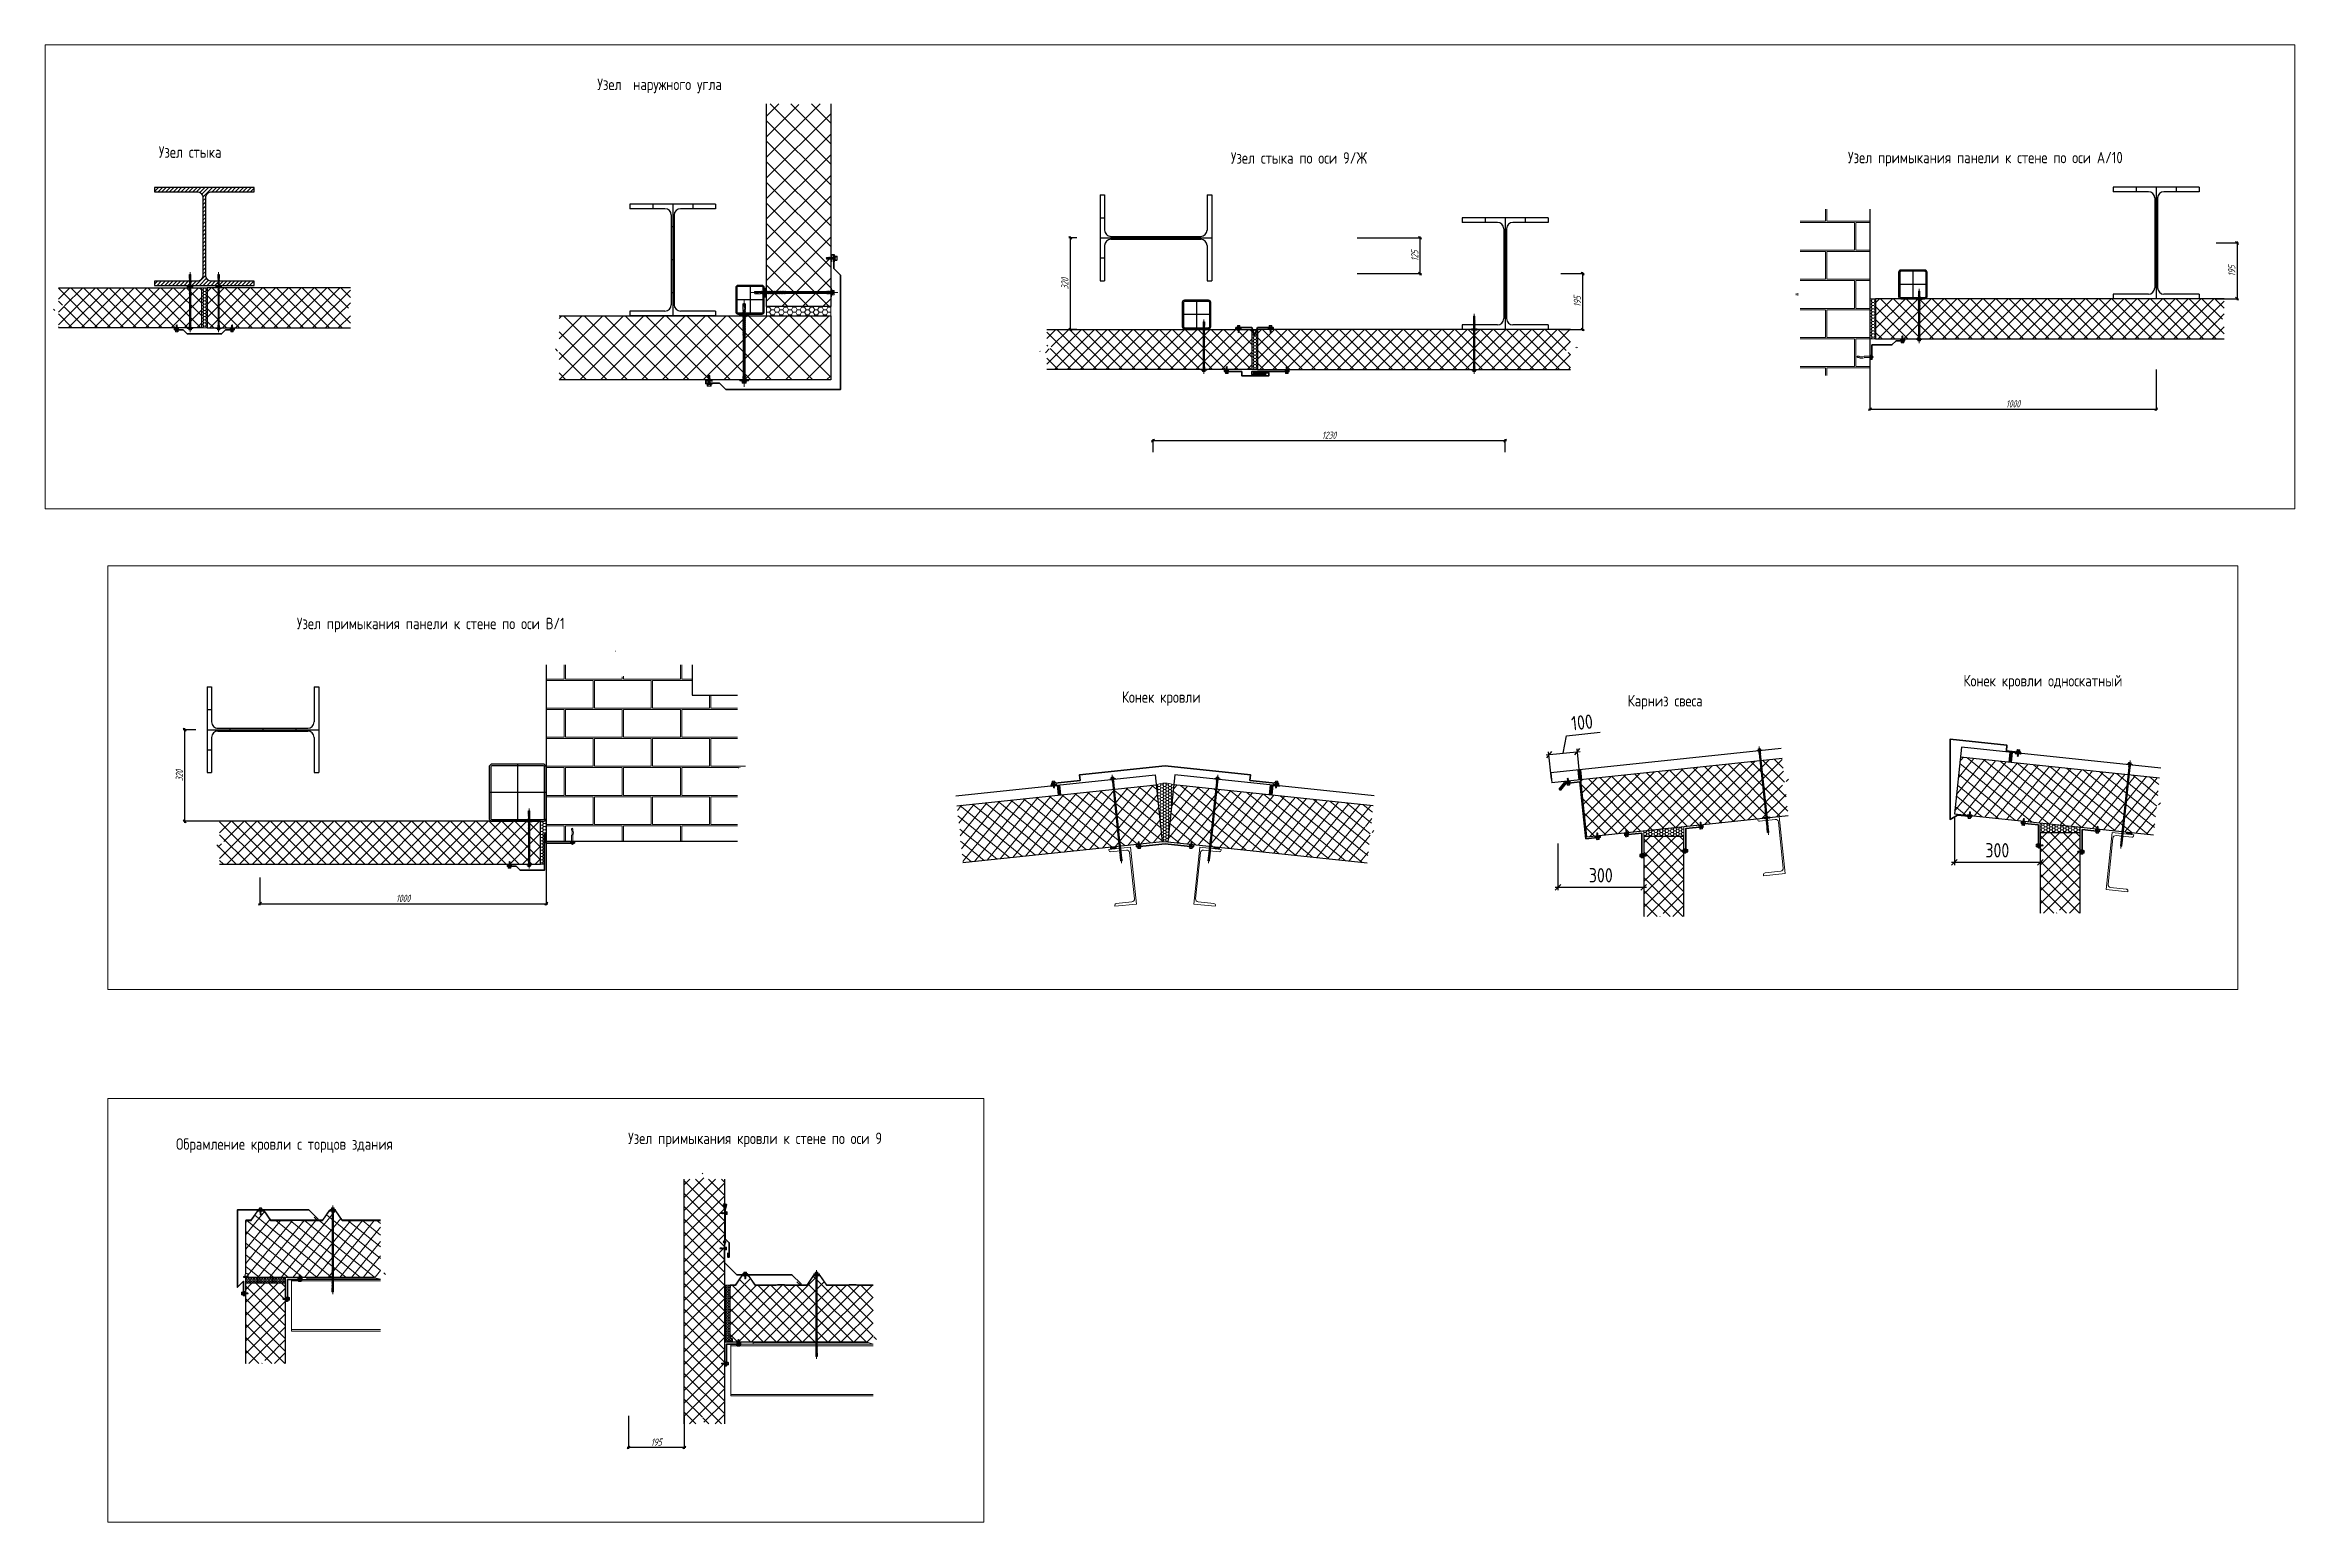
# Paper-space layout 'Лист9' of a CAD drawing. Header units: millimetres. Extents: x 22 to 415, y 23 to 281.
# The model-space entities are those that its viewports show. They can reach past a viewport. Long polylines and large blocks are cut down to what shows.
import ezdxf

# ---------------------------------------------------------------- set-up
doc = ezdxf.new("R2010")
doc.units = ezdxf.units.MM
for name, pattern in [('DASHDOT', [25.4, 12.7, -6.35, 0, -6.35]), ('GOST2.303 4', [7, 5, -2, 0]), ('GOST2.303 5', [24, 20, -1.5, 1, -1.5])]:
    doc.linetypes.add(name, pattern=pattern)
doc.layers.add('03_Осевые', color=4, linetype='GOST2.303 5')
doc.layers.add('07_Непечатаемые', color=2, linetype='Continuous', plot=False)
for name, color, linetype, lineweight in [('_Саморез', 12, 'Continuous', 9), ('_Сендвичи', 230, 'Continuous', 30), ('_Сендвичи кровля', 5, 'Continuous', 30), ('_Стены', 7, 'Continuous', 30), ('_Текст', 141, 'Continuous', 20), ('_Фасонные эл.', 7, 'Continuous', 40), ('выноска', 7, 'Continuous', 13), ('Нумерация', 91, 'Continuous', 30), ('тонкие', 221, 'Continuous', 13)]:
    doc.layers.add(name, color=color, linetype=linetype, lineweight=lineweight)
doc.styles.add('GOST 2.304', font='CS_Gost2304.shx')
doc.styles.add('Museo sans', font='CS_Gost2304.shx')
doc.styles.add('СПДС_размеры', font='spdswin.shx', dxfattribs={"width": 0.8, "oblique": 15})
doc.dimstyles.new('SPDS', dxfattribs={"dimscale": 100, "dimtxt": 2.5, "dimasz": 2.5, "dimexe": 1.25, "dimexo": 0.625, "dimtad": 1, "dimdec": 0, "dimrnd": 0.001, "dimtxsty": 'GOST 2.304', "dimblk": 'OBLIQUE', "dimcen": 2.5, "dimdle": 2, "dimadec": 0, "dimazin": 2, "dimtfac": 0.75, "dimtdec": 0, "dimtmove": 1, "dimatfit": 3, "dimfxl": 1, "dimtolj": 1, "dimarcsym": 0})
doc.dimstyles.get("Standard").update_dxf_attribs({"dimtxt": 0.18, "dimasz": 0.18, "dimexe": 0.18, "dimexo": 0.0625, "dimgap": 0.09, "dimtad": 0, "dimtih": 1, "dimtoh": 1, "dimdec": 4, "dimzin": 0, "dimdsep": 46, "dimtxsty": 'Standard', "dimcen": 0.09, "dimadec": 0, "dimazin": 0, "dimtfac": 1, "dimtdec": 4, "dimtofl": 0, "dimtmove": 0, "dimatfit": 3, "dimfxl": 1, "dimtolj": 1, "dimtzin": 0, "dimarcsym": 0})
doc.dimstyles.new('СПДС', dxfattribs={"dimtxt": 2.5, "dimasz": 1, "dimexe": 0.5, "dimexo": 1.5, "dimtad": 1, "dimdec": 0, "dimtxsty": 'СПДС_размеры', "dimblk": 'OBLIQUE', "dimcen": 2.5, "dimdle": 0.5, "dimadec": 8, "dimazin": 0, "dimtfac": 1, "dimtdec": 0, "dimtix": 1, "dimtmove": 0, "dimatfit": 3, "dimfxl": 1, "dimarcsym": 0})
pattern_1 = [(45, (-264515.524, -170159.844), (-22.45064, 22.45064), []), (135, (-264515.524, -170159.844), (-22.45064, -22.45064), [])]
pattern_2 = [(45, (-260846.524, -170305.51), (-22.45064, 22.45064), []), (135, (-260846.524, -170305.51), (-22.45064, -22.45064), [])]
pattern_3 = [(51, (-258721.545, -158771.36), (-24.674384, 19.980922), []), (141, (-258721.545, -158771.36), (-19.980922, -24.674384), [])]

# ---------------------------------------------------------------- blocks, each defined once
blk = doc.blocks.new('*D723')
at = {"layer": 'Defpoints', "color": 0, "transparency": 16777216}
for p in [(0, 2.5), (0, -187.5), (0, -187.5)]:
    blk.add_point(p, dxfattribs=at)
at = {"layer": 'Defpoints', "color": 0, "transparency": 16777216, "insert": (-2, -13.1), "char_height": 2.5, "attachment_point": 5, "rotation": 90, "style": 'GOST 2.304'}
blk.add_mtext('\\A1;S-CD 65C 5.5х190', dxfattribs=at)
blk = doc.blocks.new('_Oblique')
at = {"layer": 'выноска', "color": 0, "lineweight": -2}
blk.add_line((-0.5, -0.5), (0.5, 0.5), dxfattribs=at)
blk = doc.blocks.new('*D728')
at = {"layer": 'Defpoints', "color": 0, "transparency": 16777216}
for p in [(0, 2), (0, -17), (0, -17)]:
    blk.add_point(p, dxfattribs=at)
at = {"layer": 'Defpoints', "color": 0, "transparency": 16777216, "insert": (-1.2, -7.5), "char_height": 1, "attachment_point": 5, "rotation": 90, "style": 'GOST 2.304'}
blk.add_mtext('\\A1;S-MD 53Z 4.8х19', dxfattribs=at)
blk = doc.blocks.new('*D758')
at = {"layer": 'Defpoints', "color": 0, "transparency": 16777216}
for p in [(0, 2.5), (0, -167.5), (0, -167.5)]:
    blk.add_point(p, dxfattribs=at)
at = {"layer": 'Defpoints', "color": 0, "transparency": 16777216, "insert": (-2, -13.1), "char_height": 2.5, "attachment_point": 5, "rotation": 90, "style": 'GOST 2.304'}
blk.add_mtext('\\A1;S-CD 65C 5.5х170', dxfattribs=at)
blk = doc.blocks.new('*U192')
for p, q in [((-150, 390), (150, 390)), ((-150, 374), (-150, 390)), ((-150, 374), (-27, 374)), ((-5, 38), (-5, 352)), ((5, 38), (5, 352)), ((27, 374), (150, 374)), ((150, 374), (150, 390)), ((-150, 16), (-27, 16)), ((-150, 0), (-150, 16)), ((-150, 0), (150, 0)), ((27, 16), (150, 16)), ((150, 0), (150, 16))]:
    blk.add_line(p, q)
for centre, start, end in [((-27, 352), 0, 90), ((27, 352), 90, 180), ((-27, 38), 270, 360), ((27, 38), 180, 270)]:
    blk.add_arc(centre, 22, start, end)
at = {"layer": '03_Осевые'}
for p, q in [((0, 0), (0, 390)), ((-5, 195), (5, 195))]:
    blk.add_line(p, q, dxfattribs=at)
at = {"layer": '07_Непечатаемые'}
for p, q in [((-2.75, 310), (2.75, 310)), ((-2.75, 80), (2.75, 80)), ((-70, 0), (-70, 16)), ((70, 0), (70, 16))]:
    blk.add_line(p, q, dxfattribs=at)
blk = doc.blocks.new('*U195')
for points in [[(-42, -50), (42, -50, 0.414214), (50, -42), (50, 42, 0.414214), (42, 50), (-42, 50, 0.414214), (-50, 42), (-50, -42, 0.414214)], [(-42, -46), (42, -46, 0.414214), (46, -42), (46, 42, 0.414214), (42, 46), (-42, 46, 0.414214), (-46, 42), (-46, -42, 0.414214)]]:
    blk.add_lwpolyline(points, format="xyb", close=True)
at = {"layer": '03_Осевые'}
for p, q in [((0, -50), (0, 50)), ((-50, 0), (50, 0))]:
    blk.add_line(p, q, dxfattribs=at)
blk = doc.blocks.new('*U798')
for p, q in [((-150, 390), (150, 390)), ((-150, 374), (-150, 390)), ((-150, 374), (-27, 374)), ((-5, 38), (-5, 352)), ((5, 38), (5, 352)), ((27, 374), (150, 374)), ((150, 374), (150, 390)), ((-150, 16), (-27, 16)), ((-150, 0), (-150, 16)), ((-150, 0), (150, 0)), ((27, 16), (150, 16)), ((150, 0), (150, 16))]:
    blk.add_line(p, q)
for centre, start, end in [((-27, 352), 0, 90), ((27, 352), 90, 180), ((-27, 38), 270, 360), ((27, 38), 180, 270)]:
    blk.add_arc(centre, 22, start, end)
at = {"layer": '03_Осевые'}
for p, q in [((0, 0), (0, 390)), ((-5, 195), (5, 195))]:
    blk.add_line(p, q, dxfattribs=at)
at = {"layer": '07_Непечатаемые'}
for p, q in [((-2.75, 310), (2.75, 310)), ((-2.75, 80), (2.75, 80)), ((-70, 0), (-70, 16)), ((70, 0), (70, 16))]:
    blk.add_line(p, q, dxfattribs=at)
blk = doc.blocks.new('дюбель')
at = {"ltscale": 500}
for p, q in [((-4, 9), (-9, 9)), ((-4, 109), (0, 114)), ((-4, 99), (-4, 109)), ((-4, 109), (5, 109)), ((-4, 99), (5, 99)), ((-4, 9), (-4, 63)), ((-4, 9), (5, 9)), ((5, 109), (0, 114)), ((5, 99), (5, 109)), ((5, 9), (5, 63)), ((5, 9), (9, 9))]:
    blk.add_line(p, q, dxfattribs=at)
for centre, radius, start, end in [((0, 9), 9, 180, 0), ((46, 81), 53.6, 160.547, 199.453), ((55, 81), 53.6, 160.547, 199.453)]:
    blk.add_arc(centre, radius, start, end, dxfattribs=at)
blk = doc.blocks.new('*U870')
for points in [[(-88, -100), (88, -100, 0.414214), (100, -88), (100, 88, 0.414214), (88, 100), (-88, 100, 0.414214), (-100, 88), (-100, -88, 0.414214)], [(-88, -94), (88, -94, 0.414214), (94, -88), (94, 88, 0.414214), (88, 94), (-88, 94, 0.414214), (-94, 88), (-94, -88, 0.414214)]]:
    blk.add_lwpolyline(points, format="xyb", close=True)
at = {"layer": '03_Осевые'}
for p, q in [((0, -100), (0, 100)), ((-100, 0), (100, 0))]:
    blk.add_line(p, q, dxfattribs=at)
blk = doc.blocks.new('*D882')
at = {"layer": 'Defpoints', "color": 0, "transparency": 16777216}
for p in [(0, 2.5), (0, -287.5), (0, -287.5)]:
    blk.add_point(p, dxfattribs=at)
at = {"layer": 'Defpoints', "color": 0, "transparency": 16777216, "insert": (-2, -13.1), "char_height": 2.5, "attachment_point": 5, "rotation": 90, "style": 'GOST 2.304'}
blk.add_mtext('\\A1;S-CD 65C 5.5х290', dxfattribs=at)
blk = doc.blocks.new('*D165')
at = {"layer": 'Defpoints', "color": 0, "transparency": 16777216}
for p in [(0, 2), (0, -17), (0, -17)]:
    blk.add_point(p, dxfattribs=at)
at = {"layer": 'Defpoints', "color": 0, "transparency": 16777216, "insert": (-1.2, -7.5), "char_height": 1, "attachment_point": 5, "rotation": 90, "style": 'GOST 2.304'}
blk.add_mtext('\\A1;S-MD 53Z 4.8х19', dxfattribs=at)
blk = doc.blocks.new('*D897')
at = {"layer": 'Defpoints', "color": 0, "ltscale": 10, "transparency": 16777216}
for p in [(-233972.1, -188516.6), (-233672.1, -188505.1), (-233672.1, -188682.7)]:
    blk.add_point(p, dxfattribs=at)
at = {"layer": 'тонкие', "color": 0, "lineweight": -2, "ltscale": 10, "transparency": 16777216}
for p, q in [((-233972.1, -188529.1), (-233972.1, -188692.7)), ((-233672.1, -188517.6), (-233672.1, -188692.7)), ((-233982.1, -188682.7), (-233662.1, -188682.7))]:
    blk.add_line(p, q, dxfattribs=at)
at = {"layer": 'тонкие', "color": 0, "lineweight": -2, "ltscale": 10, "transparency": 16777216, "xscale": 20, "yscale": 20, "zscale": 20, "rotation": 180}
blk.add_blockref('_Oblique', (-233972.1, -188682.7), dxfattribs=at)
at = {"layer": 'тонкие', "color": 0, "lineweight": -2, "ltscale": 10, "transparency": 16777216, "xscale": 20, "yscale": 20, "zscale": 20}
blk.add_blockref('_Oblique', (-233672.1, -188682.7), dxfattribs=at)
at = {"layer": 'тонкие', "color": 0, "ltscale": 10, "transparency": 16777216, "insert": (-233822.1, -188640.6), "char_height": 50, "attachment_point": 5, "style": 'Museo sans'}
blk.add_mtext('\\A1;300', dxfattribs=at)
blk = doc.blocks.new('*D896')
at = {"layer": 'Defpoints', "color": 0, "ltscale": 10, "transparency": 16777216}
for p in [(-233903.9, -188208.8), (-233993, -188317.7), (-233893.5, -188307.2)]:
    blk.add_point(p, dxfattribs=at)
at = {"layer": 'тонкие', "color": 0, "lineweight": -2, "ltscale": 10, "transparency": 16777216}
for p, q in [((-233953.6, -188214), (-233942.2, -188153.5)), ((-233942.2, -188153.5), (-233824.6, -188141.1)), ((-234013.3, -188220.3), (-233893.9, -188207.8)), ((-233994.3, -188305.3), (-234004.4, -188209.3)), ((-233894.8, -188294.8), (-233904.9, -188198.9))]:
    blk.add_line(p, q, dxfattribs=at)
at = {"layer": 'тонкие', "color": 0, "lineweight": -2, "ltscale": 10, "transparency": 16777216, "xscale": 20, "yscale": 20, "zscale": 20}
for p, rotation in [((-234003.3, -188219.3), 185.9999999999908), ((-233903.9, -188208.8), 5.999999999990824)]:
    blk.add_blockref('_Oblique', p, dxfattribs=dict(at, rotation=rotation))
at = {"layer": 'тонкие', "color": 0, "ltscale": 10, "transparency": 16777216, "insert": (-233887.6, -188106.5), "char_height": 50, "attachment_point": 5, "rotation": 6, "style": 'Museo sans'}
blk.add_mtext('\\A1;100', dxfattribs=at)
blk = doc.blocks.new('*D908')
at = {"layer": 'Defpoints', "color": 0, "ltscale": 10, "transparency": 16777216}
for p in [(-232587, -188426.6), (-232287, -188492.9), (-232287, -188595.4)]:
    blk.add_point(p, dxfattribs=at)
at = {"layer": 'тонкие', "color": 0, "lineweight": -2, "ltscale": 10, "transparency": 16777216}
for p, q in [((-232587, -188439.1), (-232587, -188605.4)), ((-232287, -188505.4), (-232287, -188605.4)), ((-232597, -188595.4), (-232277, -188595.4))]:
    blk.add_line(p, q, dxfattribs=at)
at = {"layer": 'тонкие', "color": 0, "lineweight": -2, "ltscale": 10, "transparency": 16777216, "xscale": 20, "yscale": 20, "zscale": 20, "rotation": 180}
blk.add_blockref('_Oblique', (-232587, -188595.4), dxfattribs=at)
at = {"layer": 'тонкие', "color": 0, "lineweight": -2, "ltscale": 10, "transparency": 16777216, "xscale": 20, "yscale": 20, "zscale": 20}
blk.add_blockref('_Oblique', (-232287, -188595.4), dxfattribs=at)
at = {"layer": 'тонкие', "color": 0, "ltscale": 10, "transparency": 16777216, "insert": (-232437, -188553.3), "char_height": 50, "attachment_point": 5, "style": 'Museo sans'}
blk.add_mtext('\\A1;300', dxfattribs=at)
blk = doc.blocks.new('*D928')
at = {"layer": 'Defpoints', "color": 0, "ltscale": 100, "transparency": 16777216}
for p in [(-229771.072065, -188866), (-229576.072065, -188866), (-229771.072065, -188991)]:
    blk.add_point(p, dxfattribs=at)
at = {"layer": 'тонкие', "color": 0, "lineweight": -2, "ltscale": 100, "transparency": 16777216}
for p, q in [((-229771.072065, -188881), (-229771.072065, -188996)), ((-229576.072065, -188881), (-229576.072065, -188996)), ((-229571.072065, -188991), (-229776.072065, -188991))]:
    blk.add_line(p, q, dxfattribs=at)
at = {"layer": 'тонкие', "color": 0, "lineweight": -2, "ltscale": 100, "transparency": 16777216, "xscale": 10, "yscale": 10, "zscale": 10, "rotation": 180}
blk.add_blockref('_Oblique', (-229771.072065, -188991), dxfattribs=at)
at = {"layer": 'тонкие', "color": 0, "lineweight": -2, "ltscale": 100, "transparency": 16777216, "xscale": 10, "yscale": 10, "zscale": 10}
blk.add_blockref('_Oblique', (-229576.072065, -188991), dxfattribs=at)
at = {"layer": 'тонкие', "color": 0, "ltscale": 100, "transparency": 16777216, "insert": (-229673.572065, -188972.25), "char_height": 25, "attachment_point": 5, "style": 'СПДС_размеры'}
blk.add_mtext('195', dxfattribs=at)
blk = doc.blocks.new('*D930')
at = {"layer": 'Defpoints', "color": 0, "ltscale": 20, "transparency": 16777216}
for p in [(-242104, -188903), (-243334, -188958), (-242104, -188958)]:
    blk.add_point(p, dxfattribs=at)
at = {"layer": 'тонкие', "color": 0, "lineweight": -2, "ltscale": 20, "transparency": 16777216}
for p, q in [((-243339, -188903), (-242099, -188903)), ((-243334, -188943), (-243334, -188898)), ((-242104, -188943), (-242104, -188898))]:
    blk.add_line(p, q, dxfattribs=at)
at = {"layer": 'тонкие', "color": 0, "lineweight": -2, "ltscale": 20, "transparency": 16777216, "xscale": 10, "yscale": 10, "zscale": 10, "rotation": 180}
blk.add_blockref('_Oblique', (-243334, -188903), dxfattribs=at)
at = {"layer": 'тонкие', "color": 0, "lineweight": -2, "ltscale": 20, "transparency": 16777216, "xscale": 10, "yscale": 10, "zscale": 10}
blk.add_blockref('_Oblique', (-242104, -188903), dxfattribs=at)
at = {"layer": 'тонкие', "color": 0, "ltscale": 20, "transparency": 16777216, "insert": (-242719, -188884.2), "char_height": 25, "attachment_point": 5, "style": 'СПДС_размеры'}
blk.add_mtext('1230', dxfattribs=at)
blk = doc.blocks.new('*D931')
at = {"layer": 'Defpoints', "color": 0, "ltscale": 10, "transparency": 16777216}
for p in [(-241924, -188319.6), (-241833, -188319.6), (-241924, -188514.6)]:
    blk.add_point(p, dxfattribs=at)
at = {"layer": 'тонкие', "color": 0, "lineweight": -2, "ltscale": 10, "transparency": 16777216}
for p, q in [((-241909, -188319.6), (-241828, -188319.6)), ((-241833, -188519.6), (-241833, -188314.6)), ((-241909, -188514.6), (-241828, -188514.6))]:
    blk.add_line(p, q, dxfattribs=at)
at = {"layer": 'тонкие', "color": 0, "lineweight": -2, "ltscale": 10, "transparency": 16777216, "xscale": 10, "yscale": 10, "zscale": 10}
for p, rotation in [((-241833, -188319.6), 90), ((-241833, -188514.6), 270)]:
    blk.add_blockref('_Oblique', p, dxfattribs=dict(at, rotation=rotation))
at = {"layer": 'тонкие', "color": 0, "ltscale": 10, "transparency": 16777216, "insert": (-241851.8, -188417.1), "char_height": 25, "attachment_point": 5, "rotation": 90, "style": 'СПДС_размеры'}
blk.add_mtext('195', dxfattribs=at)
blk = doc.blocks.new('*D932')
at = {"layer": 'Defpoints', "color": 0, "ltscale": 10, "transparency": 16777216}
for p in [(-242636, -188194.6), (-242401, -188194.6), (-242636, -188319.6)]:
    blk.add_point(p, dxfattribs=at)
at = {"layer": 'тонкие', "color": 0, "lineweight": -2, "ltscale": 10, "transparency": 16777216}
for p, q in [((-242621, -188194.6), (-242396, -188194.6)), ((-242401, -188324.6), (-242401, -188189.6)), ((-242621, -188319.6), (-242396, -188319.6))]:
    blk.add_line(p, q, dxfattribs=at)
at = {"layer": 'тонкие', "color": 0, "lineweight": -2, "ltscale": 10, "transparency": 16777216, "xscale": 10, "yscale": 10, "zscale": 10}
for p, rotation in [((-242401, -188194.6), 90), ((-242401, -188319.6), 270)]:
    blk.add_blockref('_Oblique', p, dxfattribs=dict(at, rotation=rotation))
at = {"layer": 'тонкие', "color": 0, "ltscale": 10, "transparency": 16777216, "insert": (-242419.8, -188257.1), "char_height": 25, "attachment_point": 5, "rotation": 90, "style": 'СПДС_размеры'}
blk.add_mtext('125', dxfattribs=at)
blk = doc.blocks.new('*D933')
at = {"layer": 'Defpoints', "color": 0, "ltscale": 10, "transparency": 16777216}
for p in [(-243585, -188194.6), (-243623, -188514.6), (-243585, -188514.6)]:
    blk.add_point(p, dxfattribs=at)
at = {"layer": 'тонкие', "color": 0, "lineweight": -2, "ltscale": 10, "transparency": 16777216}
for p, q in [((-243600, -188194.6), (-243628, -188194.6)), ((-243623, -188189.6), (-243623, -188519.6)), ((-243600, -188514.6), (-243628, -188514.6))]:
    blk.add_line(p, q, dxfattribs=at)
at = {"layer": 'тонкие', "color": 0, "lineweight": -2, "ltscale": 10, "transparency": 16777216, "xscale": 10, "yscale": 10, "zscale": 10}
for p, rotation in [((-243623, -188194.6), 90), ((-243623, -188514.6), 270)]:
    blk.add_blockref('_Oblique', p, dxfattribs=dict(at, rotation=rotation))
at = {"layer": 'тонкие', "color": 0, "ltscale": 10, "transparency": 16777216, "insert": (-243641.8, -188354.6), "char_height": 25, "attachment_point": 5, "rotation": 90, "style": 'СПДС_размеры'}
blk.add_mtext('320', dxfattribs=at)
blk = doc.blocks.new('*D934')
at = {"layer": 'Defpoints', "color": 0, "ltscale": 10, "transparency": 16777216}
for p in [(-239829.6, -188639.8), (-240829.6, -188641), (-239829.6, -188793)]:
    blk.add_point(p, dxfattribs=at)
at = {"layer": 'тонкие', "color": 0, "lineweight": -2, "ltscale": 10, "transparency": 16777216}
for p, q in [((-240829.6, -188656), (-240829.6, -188798)), ((-239829.6, -188654.8), (-239829.6, -188798)), ((-240834.6, -188793), (-239824.6, -188793))]:
    blk.add_line(p, q, dxfattribs=at)
at = {"layer": 'тонкие', "color": 0, "lineweight": -2, "ltscale": 10, "transparency": 16777216, "xscale": 10, "yscale": 10, "zscale": 10, "rotation": 180}
blk.add_blockref('_Oblique', (-240829.6, -188793), dxfattribs=at)
at = {"layer": 'тонкие', "color": 0, "lineweight": -2, "ltscale": 10, "transparency": 16777216, "xscale": 10, "yscale": 10, "zscale": 10}
blk.add_blockref('_Oblique', (-239829.6, -188793), dxfattribs=at)
at = {"layer": 'тонкие', "color": 0, "ltscale": 10, "transparency": 16777216, "insert": (-240329.6, -188774.2), "char_height": 25, "attachment_point": 5, "style": 'СПДС_размеры'}
blk.add_mtext('1000', dxfattribs=at)
blk = doc.blocks.new('*D935')
at = {"layer": 'Defpoints', "color": 0, "ltscale": 10, "transparency": 16777216}
for p in [(-239635, -188212.4), (-239635, -188407.4), (-239547, -188407.4)]:
    blk.add_point(p, dxfattribs=at)
at = {"layer": 'тонкие', "color": 0, "lineweight": -2, "ltscale": 10, "transparency": 16777216}
for p, q in [((-239620, -188212.4), (-239542, -188212.4)), ((-239547, -188207.4), (-239547, -188412.4)), ((-239620, -188407.4), (-239542, -188407.4))]:
    blk.add_line(p, q, dxfattribs=at)
at = {"layer": 'тонкие', "color": 0, "lineweight": -2, "ltscale": 10, "transparency": 16777216, "xscale": 10, "yscale": 10, "zscale": 10}
for p, rotation in [((-239547, -188212.4), 90), ((-239547, -188407.4), 270)]:
    blk.add_blockref('_Oblique', p, dxfattribs=dict(at, rotation=rotation))
at = {"layer": 'тонкие', "color": 0, "ltscale": 10, "transparency": 16777216, "insert": (-239565.8, -188309.9), "char_height": 25, "attachment_point": 5, "rotation": 90, "style": 'СПДС_размеры'}
blk.add_mtext('195', dxfattribs=at)
blk = doc.blocks.new('*D936')
at = {"layer": 'Defpoints', "color": 0, "ltscale": 10, "transparency": 16777216}
for p in [(-237506, -188192), (-238506, -188634), (-237506, -188740)]:
    blk.add_point(p, dxfattribs=at)
at = {"layer": 'тонкие', "color": 0, "lineweight": -2, "ltscale": 10, "transparency": 16777216}
for p, q in [((-237506, -188207), (-237506, -188745)), ((-238506, -188649), (-238506, -188745)), ((-238511, -188740), (-237501, -188740))]:
    blk.add_line(p, q, dxfattribs=at)
at = {"layer": 'тонкие', "color": 0, "lineweight": -2, "ltscale": 10, "transparency": 16777216, "xscale": 10, "yscale": 10, "zscale": 10, "rotation": 180}
blk.add_blockref('_Oblique', (-238506, -188740), dxfattribs=at)
at = {"layer": 'тонкие', "color": 0, "lineweight": -2, "ltscale": 10, "transparency": 16777216, "xscale": 10, "yscale": 10, "zscale": 10}
blk.add_blockref('_Oblique', (-237506, -188740), dxfattribs=at)
at = {"layer": 'тонкие', "color": 0, "ltscale": 10, "transparency": 16777216, "insert": (-238006, -188721.25), "char_height": 25, "attachment_point": 5, "style": 'СПДС_размеры'}
blk.add_mtext('1000', dxfattribs=at)
blk = doc.blocks.new('*D937')
at = {"layer": 'Defpoints', "color": 0, "ltscale": 10, "transparency": 16777216}
for p in [(-238769, -188132), (-238715, -188132), (-238570, -188452)]:
    blk.add_point(p, dxfattribs=at)
at = {"layer": 'тонкие', "color": 0, "lineweight": -2, "ltscale": 10, "transparency": 16777216}
for p, q in [((-238730, -188132), (-238774, -188132)), ((-238769, -188457), (-238769, -188127)), ((-238585, -188452), (-238774, -188452))]:
    blk.add_line(p, q, dxfattribs=at)
at = {"layer": 'тонкие', "color": 0, "lineweight": -2, "ltscale": 10, "transparency": 16777216, "xscale": 10, "yscale": 10, "zscale": 10}
for p, rotation in [((-238769, -188132), 90), ((-238769, -188452), 270)]:
    blk.add_blockref('_Oblique', p, dxfattribs=dict(at, rotation=rotation))
at = {"layer": 'тонкие', "color": 0, "ltscale": 10, "transparency": 16777216, "insert": (-238787.75, -188292), "char_height": 25, "attachment_point": 5, "rotation": 90, "style": 'СПДС_размеры'}
blk.add_mtext('320', dxfattribs=at)
blk = doc.blocks.new('*U722')
at = {"layer": '_Саморез'}
h = blk.add_hatch(color=256, dxfattribs=at)
h.paths.add_polyline_path([(8.5, 0), (8.5, 1), (0, 1), (0, 0)])
h.paths.add_polyline_path([(-8.5, 1), (-8.5, 0), (0, 0), (0, 1)])
for p, q in [((3.75, -2), (-3.75, -0.7)), ((3.75, -4.6), (-3.75, -3.3)), ((3.75, -7.2), (-3.75, -5.9)), ((3.05, -9.8), (-3.05, -8.5)), ((3, -118.2), (-3, -117.45)), ((3, -119.7), (-3, -118.95)), ((3, -121.2), (-3, -120.45)), ((3, -122.7), (-3, -121.95)), ((3, -124.2), (-3, -123.45)), ((3, -125.7), (-3, -124.95)), ((3, -127.2), (-3, -126.45)), ((3, -128.7), (-3, -127.95)), ((3, -130.2), (-3, -129.45)), ((3, -131.7), (-3, -130.95)), ((3, -133.2), (-3, -132.45)), ((3, -134.7), (-3, -133.95)), ((3, -136.2), (-3, -135.45)), ((3, -137.7), (-3, -136.95)), ((3, -139.2), (-3, -138.45)), ((3, -140.7), (-3, -139.95)), ((3, -142.2), (-3, -141.45)), ((3, -143.7), (-3, -142.95)), ((3, -145.2), (-3, -144.45)), ((3, -146.7), (-3, -145.95)), ((3, -148.2), (-3, -147.45)), ((3, -149.7), (-3, -148.95)), ((3, -151.2), (-3, -150.45)), ((3, -152.7), (-3, -151.95)), ((3, -154.2), (-3, -153.45)), ((3, -155.7), (-3, -154.95)), ((3, -157.2), (-3, -156.45)), ((3, -158.7), (-3, -157.95)), ((3, -160.2), (-3, -159.45)), ((3, -161.7), (-3, -160.95)), ((3, -163.2), (-3, -162.45)), ((3, -164.7), (-3, -163.95)), ((3, -166.2), (-3, -165.45)), ((3, -167.7), (-3, -166.95)), ((3, -169.2), (-3, -168.45)), ((3, -170.7), (-3, -169.95)), ((0, -171.825), (-3, -171.45))]:
    blk.add_line(p, q, dxfattribs=at)
for points in [[(9.5, 2), (5.1, 2.5), (-5.1, 2.5), (-9.5, 2), (9.5, 2)], [(9.5, 1), (-9.5, 1), (-9.5, 2), (9.5, 2), (9.5, 1)], [(5.1, 3), (4.6, 3.5), (-4.6, 3.5), (-5.1, 3), (5.1, 3)], [(5.1, 2.5), (5.1, 3), (-5.1, 3), (-5.1, 2.5), (5.1, 2.5)], [(-4.6, 3.5), (-4.6, 7)], [(-3.45, 7.5), (3.45, 7.5)], [(-2.3, 3.5), (-2.3, 7)], [(-2.25, 1), (-2.25, -0.1)], [(2.25, 1), (2.25, -1.4)], [(2.3, 3.5), (2.3, 7)], [(4.6, 7), (4.6, 3.5)], [(-2.25, -1.3), (-2.25, -2.7)], [(-2.25, -3.9), (-2.25, -5.3)], [(-2.25, -6.5), (-2.25, -8)], [(-2.25, -9), (-2.25, -117.05)], [(2.25, -2.6), (2.25, -4)], [(2.25, -5.2), (2.25, -6.6)], [(2.25, -7.8), (2.25, -9.3)], [(2.25, -10.3), (2.25, -117.8)], [(-2.25, -117.85), (-2.25, -118.55)], [(-2.25, -119.35), (-2.25, -120.05)], [(-2.25, -120.85), (-2.25, -121.55)], [(-2.25, -122.35), (-2.25, -123.05)], [(-2.25, -123.85), (-2.25, -124.55)], [(-2.25, -125.35), (-2.25, -126.05)], [(-2.25, -126.85), (-2.25, -127.55)], [(-2.25, -128.35), (-2.25, -129.05)], [(-2.25, -129.85), (-2.25, -130.55)], [(-2.25, -131.35), (-2.25, -132.05)], [(-2.25, -132.85), (-2.25, -133.55)], [(-2.25, -134.35), (-2.25, -135.05)], [(-2.25, -135.85), (-2.25, -136.55)], [(-2.25, -137.35), (-2.25, -138.05)], [(-2.25, -138.85), (-2.25, -139.55)], [(-2.25, -140.35), (-2.25, -141.05)], [(-2.25, -141.85), (-2.25, -142.55)], [(-2.25, -143.35), (-2.25, -144.05)], [(-2.25, -144.85), (-2.25, -145.55)], [(-2.25, -146.35), (-2.25, -147.05)], [(-2.25, -147.85), (-2.25, -148.55)], [(-2.25, -149.35), (-2.25, -150.05)], [(-2.25, -150.85), (-2.25, -151.55)], [(-2.25, -152.35), (-2.25, -153.05)], [(-2.25, -153.85), (-2.25, -154.55)], [(-2.25, -155.35), (-2.25, -156.05)], [(-2.25, -156.85), (-2.25, -157.55)], [(2.25, -118.6), (2.25, -119.3)], [(2.25, -120.1), (2.25, -120.8)], [(2.25, -121.6), (2.25, -122.3)], [(2.25, -123.1), (2.25, -123.8)], [(2.25, -124.6), (2.25, -125.3)], [(2.25, -126.1), (2.25, -126.8)], [(2.25, -127.6), (2.25, -128.3)], [(2.25, -129.1), (2.25, -129.8)], [(2.25, -130.6), (2.25, -131.3)], [(2.25, -132.1), (2.25, -132.8)], [(2.25, -133.6), (2.25, -134.3)], [(2.25, -135.1), (2.25, -135.8)], [(2.25, -136.6), (2.25, -137.3)], [(2.25, -138.1), (2.25, -138.8)], [(2.25, -139.6), (2.25, -140.3)], [(2.25, -141.1), (2.25, -141.8)], [(2.25, -142.6), (2.25, -143.3)], [(2.25, -144.1), (2.25, -144.8)], [(2.25, -145.6), (2.25, -146.3)], [(2.25, -147.1), (2.25, -147.8)], [(2.25, -148.6), (2.25, -149.3)], [(2.25, -150.1), (2.25, -150.8)], [(2.25, -151.6), (2.25, -152.3)], [(2.25, -153.1), (2.25, -153.8)], [(2.25, -154.6), (2.25, -155.3)], [(2.25, -156.1), (2.25, -156.8)], [(-2.75, -173.5), (-2.25, -171.85)], [(0, -187.5), (-2.75, -185.5)], [(-2.25, -158.35), (-2.25, -159.05)], [(-2.25, -159.85), (-2.25, -160.55)], [(-2.25, -161.35), (-2.25, -162.05)], [(-2.25, -162.85), (-2.25, -163.55)], [(-2.25, -164.35), (-2.25, -165.05)], [(-2.25, -165.85), (-2.25, -166.55)], [(-2.25, -167.35), (-2.25, -168.05)], [(-2.25, -168.85), (-2.25, -169.55)], [(-2.25, -170.35), (-2.25, -171.05)], [(0, -187.5), (2.75, -185.5)], [(2.25, -157.6), (2.25, -158.3)], [(2.25, -159.1), (2.25, -159.8)], [(2.25, -160.6), (2.25, -161.3)], [(2.25, -162.1), (2.25, -162.8)], [(2.25, -163.6), (2.25, -164.3)], [(2.25, -165.1), (2.25, -165.8)], [(2.25, -166.6), (2.25, -167.3)], [(2.25, -168.1), (2.25, -168.8)], [(2.25, -169.6), (2.25, -170.3)], [(2.25, -171.1), (2.25, -171.85)], [(2.75, -173.5), (2.25, -171.85)]]:
    blk.add_lwpolyline(points, dxfattribs=at)
for points in [[(8.5, 0), (-8.5, 0), (-8.5, 1), (8.5, 1)], [(-2.25, -0.1), (2.25, -1.4), (3.75, -2), (2.25, -2.6), (-2.25, -1.3), (-3.75, -0.7)], [(-2.25, -2.7), (2.25, -4), (3.75, -4.6), (2.25, -5.2), (-2.25, -3.9), (-3.75, -3.3)], [(-2.25, -5.3), (2.25, -6.6), (3.75, -7.2), (2.25, -7.8), (-2.25, -6.5), (-3.75, -5.9)], [(-2.25, -8), (2.25, -9.3), (3.05, -9.8), (2.25, -10.3), (-2.25, -9), (-3.05, -8.5)], [(-2.25, -117.05), (2.25, -117.8), (3, -118.2), (2.25, -118.6), (-2.25, -117.85), (-3, -117.45)], [(-2.25, -118.55), (2.25, -119.3), (3, -119.7), (2.25, -120.1), (-2.25, -119.35), (-3, -118.95)], [(-2.25, -120.05), (2.25, -120.8), (3, -121.2), (2.25, -121.6), (-2.25, -120.85), (-3, -120.45)], [(-2.25, -121.55), (2.25, -122.3), (3, -122.7), (2.25, -123.1), (-2.25, -122.35), (-3, -121.95)], [(-2.25, -123.05), (2.25, -123.8), (3, -124.2), (2.25, -124.6), (-2.25, -123.85), (-3, -123.45)], [(-2.25, -124.55), (2.25, -125.3), (3, -125.7), (2.25, -126.1), (-2.25, -125.35), (-3, -124.95)], [(-2.25, -126.05), (2.25, -126.8), (3, -127.2), (2.25, -127.6), (-2.25, -126.85), (-3, -126.45)], [(-2.25, -127.55), (2.25, -128.3), (3, -128.7), (2.25, -129.1), (-2.25, -128.35), (-3, -127.95)], [(-2.25, -129.05), (2.25, -129.8), (3, -130.2), (2.25, -130.6), (-2.25, -129.85), (-3, -129.45)], [(-2.25, -130.55), (2.25, -131.3), (3, -131.7), (2.25, -132.1), (-2.25, -131.35), (-3, -130.95)], [(-2.25, -132.05), (2.25, -132.8), (3, -133.2), (2.25, -133.6), (-2.25, -132.85), (-3, -132.45)], [(-2.25, -133.55), (2.25, -134.3), (3, -134.7), (2.25, -135.1), (-2.25, -134.35), (-3, -133.95)], [(-2.25, -135.05), (2.25, -135.8), (3, -136.2), (2.25, -136.6), (-2.25, -135.85), (-3, -135.45)], [(-2.25, -136.55), (2.25, -137.3), (3, -137.7), (2.25, -138.1), (-2.25, -137.35), (-3, -136.95)], [(-2.25, -138.05), (2.25, -138.8), (3, -139.2), (2.25, -139.6), (-2.25, -138.85), (-3, -138.45)], [(-2.25, -139.55), (2.25, -140.3), (3, -140.7), (2.25, -141.1), (-2.25, -140.35), (-3, -139.95)], [(-2.25, -141.05), (2.25, -141.8), (3, -142.2), (2.25, -142.6), (-2.25, -141.85), (-3, -141.45)], [(-2.25, -142.55), (2.25, -143.3), (3, -143.7), (2.25, -144.1), (-2.25, -143.35), (-3, -142.95)], [(-2.25, -144.05), (2.25, -144.8), (3, -145.2), (2.25, -145.6), (-2.25, -144.85), (-3, -144.45)], [(-2.25, -145.55), (2.25, -146.3), (3, -146.7), (2.25, -147.1), (-2.25, -146.35), (-3, -145.95)], [(-2.25, -147.05), (2.25, -147.8), (3, -148.2), (2.25, -148.6), (-2.25, -147.85), (-3, -147.45)], [(-2.25, -148.55), (2.25, -149.3), (3, -149.7), (2.25, -150.1), (-2.25, -149.35), (-3, -148.95)], [(-2.25, -150.05), (2.25, -150.8), (3, -151.2), (2.25, -151.6), (-2.25, -150.85), (-3, -150.45)], [(-2.25, -151.55), (2.25, -152.3), (3, -152.7), (2.25, -153.1), (-2.25, -152.35), (-3, -151.95)], [(-2.25, -153.05), (2.25, -153.8), (3, -154.2), (2.25, -154.6), (-2.25, -153.85), (-3, -153.45)], [(-2.25, -154.55), (2.25, -155.3), (3, -155.7), (2.25, -156.1), (-2.25, -155.35), (-3, -154.95)], [(-2.25, -156.05), (2.25, -156.8), (3, -157.2), (2.25, -157.6), (-2.25, -156.85), (-3, -156.45)], [(-2.25, -157.55), (2.25, -158.3), (3, -158.7), (2.25, -159.1), (-2.25, -158.35), (-3, -157.95)], [(-2.25, -159.05), (2.25, -159.8), (3, -160.2), (2.25, -160.6), (-2.25, -159.85), (-3, -159.45)], [(-2.25, -160.55), (2.25, -161.3), (3, -161.7), (2.25, -162.1), (-2.25, -161.35), (-3, -160.95)], [(-2.25, -162.05), (2.25, -162.8), (3, -163.2), (2.25, -163.6), (-2.25, -162.85), (-3, -162.45)], [(-2.25, -163.55), (2.25, -164.3), (3, -164.7), (2.25, -165.1), (-2.25, -164.35), (-3, -163.95)], [(-2.25, -165.05), (2.25, -165.8), (3, -166.2), (2.25, -166.6), (-2.25, -165.85), (-3, -165.45)], [(-2.25, -166.55), (2.25, -167.3), (3, -167.7), (2.25, -168.1), (-2.25, -167.35), (-3, -166.95)], [(-2.25, -168.05), (2.25, -168.8), (3, -169.2), (2.25, -169.6), (-2.25, -168.85), (-3, -168.45)], [(-2.25, -169.55), (2.25, -170.3), (3, -170.7), (2.25, -171.1), (-2.25, -170.35), (-3, -169.95)], [(-2.25, -171.05), (-0.75, -171.425), (0, -171.825), (-0.75, -172.225), (-2.25, -171.85), (-3, -171.45)]]:
    blk.add_lwpolyline(points, close=True, dxfattribs=at)
at = {"layer": '_Саморез', "linetype": 'DASHDOT', "ltscale": 0.5}
blk.add_lwpolyline([(0, 15.5), (0, -194.5)], dxfattribs=at)
at = {"layer": '_Саморез', "linetype": 'DASHDOT'}
for points in [[(-2.75, -185.5), (-2.75, -173.5)], [(-2.75, -185.5), (-1, -185.2)], [(-1, -185.2), (0, -174.5)], [(-1, -185.2), (0, -187.5)], [(0, -187.5), (2.75, -174.5)], [(2.75, -185.5), (2.75, -173.5)]]:
    blk.add_lwpolyline(points, dxfattribs=at)
at = {"layer": '_Саморез'}
for centre, radius, start, end in [((-3.45, 5.927), 1.573, 43.0028686, 136.9971313), ((0, 1.96), 5.54, 65.4704525, 114.5295475), ((3.45, 5.927), 1.573, 43.0028686, 136.9971314)]:
    blk.add_arc(centre, radius, start, end, dxfattribs=at)
at = {"layer": '_Саморез', "linetype": 'DASHDOT'}
blk.add_arc((1.375, -174.945), 1.445, 17.9452532, 162.0547468, dxfattribs=at)
at = {"layer": 'Defpoints', "color": 1}
dim = blk.add_linear_dim(base=(0, -187.5), p1=(0, 2.5), p2=(0, -187.5), angle=270, text='S-CD 65C 5.5х<>', dimstyle='SPDS', override={"dimscale": 1, "dimdec": 2, "dimlfac": 1, "dimtxsty": 'GOST 2.304', "dimse1": 1, "dimse2": 1, "dimsd1": 1, "dimsd2": 1, "dimtdec": 2, "dimtolj": 1}, dxfattribs=at)
dim.commit()
dim.dimension.update_dxf_attribs({"geometry": '*D723', "text_midpoint": (0, -13.1), "dimtype": 160})
blk = doc.blocks.new('*U726')
at = {"layer": '_Саморез'}
blk.add_hatch(color=256, dxfattribs=at).paths.add_polyline_path([(-7, 0), (7, 0), (7, 1), (-7, 1)])
for p, q in [((-2.4, -1.5), (2.4, -0.5)), ((-2.4, -3.5), (2.4, -2.5)), ((-2.4, -5.5), (2.4, -4.5)), ((-2.4, -7.5), (2.4, -6.5)), ((-2.4, -9.5), (2.4, -8.5)), ((-1.4, -11), (2.4, -10.5)), ((1.4, -11), (-1.4, -11))]:
    blk.add_line(p, q, dxfattribs=at)
for points in [[(-8, 1.5), (-5.1, 2), (5.1, 2), (8, 1.5), (-8, 1.5)], [(-8, 1), (8, 1), (8, 1.5), (-8, 1.5), (-8, 1)], [(-5.1, 2.5), (-4.6, 3), (4.6, 3), (5.1, 2.5), (-5.1, 2.5)], [(-5.1, 2), (-5.1, 2.5), (5.1, 2.5), (5.1, 2), (-5.1, 2)], [(-4.6, 6.5), (-4.6, 3)], [(3.4, 7), (-3.4, 7)], [(-2.3, 3), (-2.3, 6.5)], [(-1.4, 0), (-1.4, -1)], [(-1.4, -1), (1.4, 0)], [(2.4, -0.5), (1.4, 0)], [(2.3, 3), (2.3, 6.5)], [(4.6, 6.5), (4.6, 3)], [(-2.4, -1.5), (-1.4, -1)], [(-2.4, -1.5), (-1.4, -2)], [(-2.4, -3.5), (-1.4, -3)], [(-2.4, -3.5), (-1.4, -4)], [(-2.4, -5.5), (-1.4, -5)], [(-2.4, -5.5), (-1.4, -6)], [(-2.4, -7.5), (-1.4, -7)], [(-2.4, -7.5), (-1.4, -8)], [(-2.4, -9.5), (-1.4, -9)], [(-2.4, -9.5), (-1.4, -10)], [(-1.4, -11), (-1.8, -11.8), (-1.8, -15.8)], [(-1.8, -15.8), (-0.8, -15.3)], [(0, -17), (-1.8, -15.8)], [(-1.4, -2), (1.4, -1)], [(-1.4, -2), (-1.4, -3)], [(-1.4, -3), (1.4, -2)], [(-1.4, -4), (1.4, -3)], [(-1.4, -4), (-1.4, -5)], [(-1.4, -5), (1.4, -4)], [(-1.4, -6), (1.4, -5)], [(-1.4, -6), (-1.4, -7)], [(-1.4, -7), (1.4, -6)], [(-1.4, -8), (1.4, -7)], [(-1.4, -8), (-1.4, -9)], [(-1.4, -9), (1.4, -8)], [(-1.4, -10), (1.4, -9)], [(-1.4, -10), (-1.4, -11)], [(-1.4, -11), (1.4, -10)], [(-0.8, -15.3), (0, -11.9)], [(-0.8, -15.3), (0, -17)], [(0, -17), (1.8, -11.9)], [(0, -17), (1.8, -15.8)], [(2.4, -0.5), (1.4, -1)], [(1.4, -1), (1.4, -2)], [(2.4, -2.5), (1.4, -2)], [(2.4, -2.5), (1.4, -3)], [(1.4, -3), (1.4, -4)], [(2.4, -4.5), (1.4, -4)], [(2.4, -4.5), (1.4, -5)], [(1.4, -5), (1.4, -6)], [(2.4, -6.5), (1.4, -6)], [(2.4, -6.5), (1.4, -7)], [(1.4, -7), (1.4, -8)], [(2.4, -8.5), (1.4, -8)], [(2.4, -8.5), (1.4, -9)], [(1.4, -9), (1.4, -10)], [(2.4, -10.5), (1.4, -10)], [(2.4, -10.5), (1.4, -11)], [(1.4, -11), (1.8, -11.8), (1.8, -15.8)]]:
    blk.add_lwpolyline(points, dxfattribs=at)
blk.add_lwpolyline([(-7, 0), (7, 0), (7, 1), (-7, 1)], close=True, dxfattribs=at)
for centre, radius, start, end in [((-3.4, 5.4), 1.57, 43.0029, 136.9971), ((0, 1.5), 5.54, 65.4705, 114.5295), ((3.4, 5.4), 1.57, 43.0029, 136.9971), ((0.9, -12.3), 0.975, 22.6199, 157.3801)]:
    blk.add_arc(centre, radius, start, end, dxfattribs=at)
at = {"layer": 'Defpoints'}
dim = blk.add_linear_dim(base=(0, -17), p1=(0, 2), p2=(0, -17), angle=90, text='S-MD 53Z 4.8х<>', dimstyle='SPDS', override={"dimscale": 1, "dimtxt": 1, "dimse1": 1, "dimse2": 1, "dimsd1": 1, "dimsd2": 1}, dxfattribs=at)
dim.commit()
dim.dimension.update_dxf_attribs({"geometry": '*D728', "text_midpoint": (-1.2, -7.5)})
blk = doc.blocks.new('*U757')
at = {"layer": '_Саморез'}
h = blk.add_hatch(color=256, dxfattribs=at)
h.paths.add_polyline_path([(8.5, 0), (8.5, 1), (0, 1), (0, 0)])
h.paths.add_polyline_path([(-8.5, 1), (-8.5, 0), (0, 0), (0, 1)])
for p, q in [((3.75, -2), (-3.75, -0.7)), ((3.75, -4.6), (-3.75, -3.3)), ((3.75, -7.2), (-3.75, -5.9)), ((3.05, -9.8), (-3.05, -8.5)), ((3, -98.2), (-3, -97.45)), ((3, -99.7), (-3, -98.95)), ((3, -101.2), (-3, -100.45)), ((3, -102.7), (-3, -101.95)), ((3, -104.2), (-3, -103.45)), ((3, -105.7), (-3, -104.95)), ((3, -107.2), (-3, -106.45)), ((3, -108.7), (-3, -107.95)), ((3, -110.2), (-3, -109.45)), ((3, -111.7), (-3, -110.95)), ((3, -113.2), (-3, -112.45)), ((3, -114.7), (-3, -113.95)), ((3, -116.2), (-3, -115.45)), ((3, -117.7), (-3, -116.95)), ((3, -119.2), (-3, -118.45)), ((3, -120.7), (-3, -119.95)), ((3, -122.2), (-3, -121.45)), ((3, -123.7), (-3, -122.95)), ((3, -125.2), (-3, -124.45)), ((3, -126.7), (-3, -125.95)), ((3, -128.2), (-3, -127.45)), ((3, -129.7), (-3, -128.95)), ((3, -131.2), (-3, -130.45)), ((3, -132.7), (-3, -131.95)), ((3, -134.2), (-3, -133.45)), ((3, -135.7), (-3, -134.95)), ((3, -137.2), (-3, -136.45)), ((3, -138.7), (-3, -137.95)), ((3, -140.2), (-3, -139.45)), ((3, -141.7), (-3, -140.95)), ((3, -143.2), (-3, -142.45)), ((3, -144.7), (-3, -143.95)), ((3, -146.2), (-3, -145.45)), ((3, -147.7), (-3, -146.95)), ((3, -149.2), (-3, -148.45)), ((3, -150.7), (-3, -149.95)), ((0, -151.825), (-3, -151.45))]:
    blk.add_line(p, q, dxfattribs=at)
for points in [[(9.5, 2), (5.1, 2.5), (-5.1, 2.5), (-9.5, 2), (9.5, 2)], [(9.5, 1), (-9.5, 1), (-9.5, 2), (9.5, 2), (9.5, 1)], [(5.1, 3), (4.6, 3.5), (-4.6, 3.5), (-5.1, 3), (5.1, 3)], [(5.1, 2.5), (5.1, 3), (-5.1, 3), (-5.1, 2.5), (5.1, 2.5)], [(-4.6, 3.5), (-4.6, 7)], [(-3.45, 7.5), (3.45, 7.5)], [(-2.3, 3.5), (-2.3, 7)], [(-2.25, 1), (-2.25, -0.1)], [(2.25, 1), (2.25, -1.4)], [(2.3, 3.5), (2.3, 7)], [(4.6, 7), (4.6, 3.5)], [(-2.25, -1.3), (-2.25, -2.7)], [(-2.25, -3.9), (-2.25, -5.3)], [(-2.25, -6.5), (-2.25, -8)], [(-2.25, -9), (-2.25, -97.05)], [(2.25, -2.6), (2.25, -4)], [(2.25, -5.2), (2.25, -6.6)], [(2.25, -7.8), (2.25, -9.3)], [(2.25, -10.3), (2.25, -97.8)], [(-2.25, -97.85), (-2.25, -98.55)], [(-2.25, -99.35), (-2.25, -100.05)], [(-2.25, -100.85), (-2.25, -101.55)], [(-2.25, -102.35), (-2.25, -103.05)], [(-2.25, -103.85), (-2.25, -104.55)], [(-2.25, -105.35), (-2.25, -106.05)], [(-2.25, -106.85), (-2.25, -107.55)], [(-2.25, -108.35), (-2.25, -109.05)], [(-2.25, -109.85), (-2.25, -110.55)], [(-2.25, -111.35), (-2.25, -112.05)], [(-2.25, -112.85), (-2.25, -113.55)], [(-2.25, -114.35), (-2.25, -115.05)], [(-2.25, -115.85), (-2.25, -116.55)], [(-2.25, -117.35), (-2.25, -118.05)], [(-2.25, -118.85), (-2.25, -119.55)], [(-2.25, -120.35), (-2.25, -121.05)], [(-2.25, -121.85), (-2.25, -122.55)], [(-2.25, -123.35), (-2.25, -124.05)], [(-2.25, -124.85), (-2.25, -125.55)], [(-2.25, -126.35), (-2.25, -127.05)], [(-2.25, -127.85), (-2.25, -128.55)], [(-2.25, -129.35), (-2.25, -130.05)], [(-2.25, -130.85), (-2.25, -131.55)], [(-2.25, -132.35), (-2.25, -133.05)], [(-2.25, -133.85), (-2.25, -134.55)], [(-2.25, -135.35), (-2.25, -136.05)], [(-2.25, -136.85), (-2.25, -137.55)], [(-2.25, -138.35), (-2.25, -139.05)], [(-2.25, -139.85), (-2.25, -140.55)], [(-2.25, -141.35), (-2.25, -142.05)], [(-2.25, -142.85), (-2.25, -143.55)], [(-2.25, -144.35), (-2.25, -145.05)], [(-2.25, -145.85), (-2.25, -146.55)], [(-2.25, -147.35), (-2.25, -148.05)], [(2.25, -98.6), (2.25, -99.3)], [(2.25, -100.1), (2.25, -100.8)], [(2.25, -101.6), (2.25, -102.3)], [(2.25, -103.1), (2.25, -103.8)], [(2.25, -104.6), (2.25, -105.3)], [(2.25, -106.1), (2.25, -106.8)], [(2.25, -107.6), (2.25, -108.3)], [(2.25, -109.1), (2.25, -109.8)], [(2.25, -110.6), (2.25, -111.3)], [(2.25, -112.1), (2.25, -112.8)], [(2.25, -113.6), (2.25, -114.3)], [(2.25, -115.1), (2.25, -115.8)], [(2.25, -116.6), (2.25, -117.3)], [(2.25, -118.1), (2.25, -118.8)], [(2.25, -119.6), (2.25, -120.3)], [(2.25, -121.1), (2.25, -121.8)], [(2.25, -122.6), (2.25, -123.3)], [(2.25, -124.1), (2.25, -124.8)], [(2.25, -125.6), (2.25, -126.3)], [(2.25, -127.1), (2.25, -127.8)], [(2.25, -128.6), (2.25, -129.3)], [(2.25, -130.1), (2.25, -130.8)], [(2.25, -131.6), (2.25, -132.3)], [(2.25, -133.1), (2.25, -133.8)], [(2.25, -134.6), (2.25, -135.3)], [(2.25, -136.1), (2.25, -136.8)], [(2.25, -137.6), (2.25, -138.3)], [(2.25, -139.1), (2.25, -139.8)], [(2.25, -140.6), (2.25, -141.3)], [(2.25, -142.1), (2.25, -142.8)], [(2.25, -143.6), (2.25, -144.3)], [(2.25, -145.1), (2.25, -145.8)], [(2.25, -146.6), (2.25, -147.3)], [(-2.75, -153.5), (-2.25, -151.85)], [(0, -167.5), (-2.75, -165.5)], [(-2.25, -148.85), (-2.25, -149.55)], [(-2.25, -150.35), (-2.25, -151.05)], [(0, -167.5), (2.75, -165.5)], [(2.25, -148.1), (2.25, -148.8)], [(2.25, -149.6), (2.25, -150.3)], [(2.25, -151.1), (2.25, -151.85)], [(2.75, -153.5), (2.25, -151.85)]]:
    blk.add_lwpolyline(points, dxfattribs=at)
for points in [[(8.5, 0), (-8.5, 0), (-8.5, 1), (8.5, 1)], [(-2.25, -0.1), (2.25, -1.4), (3.75, -2), (2.25, -2.6), (-2.25, -1.3), (-3.75, -0.7)], [(-2.25, -2.7), (2.25, -4), (3.75, -4.6), (2.25, -5.2), (-2.25, -3.9), (-3.75, -3.3)], [(-2.25, -5.3), (2.25, -6.6), (3.75, -7.2), (2.25, -7.8), (-2.25, -6.5), (-3.75, -5.9)], [(-2.25, -8), (2.25, -9.3), (3.05, -9.8), (2.25, -10.3), (-2.25, -9), (-3.05, -8.5)], [(-2.25, -97.05), (2.25, -97.8), (3, -98.2), (2.25, -98.6), (-2.25, -97.85), (-3, -97.45)], [(-2.25, -98.55), (2.25, -99.3), (3, -99.7), (2.25, -100.1), (-2.25, -99.35), (-3, -98.95)], [(-2.25, -100.05), (2.25, -100.8), (3, -101.2), (2.25, -101.6), (-2.25, -100.85), (-3, -100.45)], [(-2.25, -101.55), (2.25, -102.3), (3, -102.7), (2.25, -103.1), (-2.25, -102.35), (-3, -101.95)], [(-2.25, -103.05), (2.25, -103.8), (3, -104.2), (2.25, -104.6), (-2.25, -103.85), (-3, -103.45)], [(-2.25, -104.55), (2.25, -105.3), (3, -105.7), (2.25, -106.1), (-2.25, -105.35), (-3, -104.95)], [(-2.25, -106.05), (2.25, -106.8), (3, -107.2), (2.25, -107.6), (-2.25, -106.85), (-3, -106.45)], [(-2.25, -107.55), (2.25, -108.3), (3, -108.7), (2.25, -109.1), (-2.25, -108.35), (-3, -107.95)], [(-2.25, -109.05), (2.25, -109.8), (3, -110.2), (2.25, -110.6), (-2.25, -109.85), (-3, -109.45)], [(-2.25, -110.55), (2.25, -111.3), (3, -111.7), (2.25, -112.1), (-2.25, -111.35), (-3, -110.95)], [(-2.25, -112.05), (2.25, -112.8), (3, -113.2), (2.25, -113.6), (-2.25, -112.85), (-3, -112.45)], [(-2.25, -113.55), (2.25, -114.3), (3, -114.7), (2.25, -115.1), (-2.25, -114.35), (-3, -113.95)], [(-2.25, -115.05), (2.25, -115.8), (3, -116.2), (2.25, -116.6), (-2.25, -115.85), (-3, -115.45)], [(-2.25, -116.55), (2.25, -117.3), (3, -117.7), (2.25, -118.1), (-2.25, -117.35), (-3, -116.95)], [(-2.25, -118.05), (2.25, -118.8), (3, -119.2), (2.25, -119.6), (-2.25, -118.85), (-3, -118.45)], [(-2.25, -119.55), (2.25, -120.3), (3, -120.7), (2.25, -121.1), (-2.25, -120.35), (-3, -119.95)], [(-2.25, -121.05), (2.25, -121.8), (3, -122.2), (2.25, -122.6), (-2.25, -121.85), (-3, -121.45)], [(-2.25, -122.55), (2.25, -123.3), (3, -123.7), (2.25, -124.1), (-2.25, -123.35), (-3, -122.95)], [(-2.25, -124.05), (2.25, -124.8), (3, -125.2), (2.25, -125.6), (-2.25, -124.85), (-3, -124.45)], [(-2.25, -125.55), (2.25, -126.3), (3, -126.7), (2.25, -127.1), (-2.25, -126.35), (-3, -125.95)], [(-2.25, -127.05), (2.25, -127.8), (3, -128.2), (2.25, -128.6), (-2.25, -127.85), (-3, -127.45)], [(-2.25, -128.55), (2.25, -129.3), (3, -129.7), (2.25, -130.1), (-2.25, -129.35), (-3, -128.95)], [(-2.25, -130.05), (2.25, -130.8), (3, -131.2), (2.25, -131.6), (-2.25, -130.85), (-3, -130.45)], [(-2.25, -131.55), (2.25, -132.3), (3, -132.7), (2.25, -133.1), (-2.25, -132.35), (-3, -131.95)], [(-2.25, -133.05), (2.25, -133.8), (3, -134.2), (2.25, -134.6), (-2.25, -133.85), (-3, -133.45)], [(-2.25, -134.55), (2.25, -135.3), (3, -135.7), (2.25, -136.1), (-2.25, -135.35), (-3, -134.95)], [(-2.25, -136.05), (2.25, -136.8), (3, -137.2), (2.25, -137.6), (-2.25, -136.85), (-3, -136.45)], [(-2.25, -137.55), (2.25, -138.3), (3, -138.7), (2.25, -139.1), (-2.25, -138.35), (-3, -137.95)], [(-2.25, -139.05), (2.25, -139.8), (3, -140.2), (2.25, -140.6), (-2.25, -139.85), (-3, -139.45)], [(-2.25, -140.55), (2.25, -141.3), (3, -141.7), (2.25, -142.1), (-2.25, -141.35), (-3, -140.95)], [(-2.25, -142.05), (2.25, -142.8), (3, -143.2), (2.25, -143.6), (-2.25, -142.85), (-3, -142.45)], [(-2.25, -143.55), (2.25, -144.3), (3, -144.7), (2.25, -145.1), (-2.25, -144.35), (-3, -143.95)], [(-2.25, -145.05), (2.25, -145.8), (3, -146.2), (2.25, -146.6), (-2.25, -145.85), (-3, -145.45)], [(-2.25, -146.55), (2.25, -147.3), (3, -147.7), (2.25, -148.1), (-2.25, -147.35), (-3, -146.95)], [(-2.25, -148.05), (2.25, -148.8), (3, -149.2), (2.25, -149.6), (-2.25, -148.85), (-3, -148.45)], [(-2.25, -149.55), (2.25, -150.3), (3, -150.7), (2.25, -151.1), (-2.25, -150.35), (-3, -149.95)], [(-2.25, -151.05), (-0.75, -151.425), (0, -151.825), (-0.75, -152.225), (-2.25, -151.85), (-3, -151.45)]]:
    blk.add_lwpolyline(points, close=True, dxfattribs=at)
at = {"layer": '_Саморез', "linetype": 'DASHDOT', "ltscale": 0.5}
blk.add_lwpolyline([(0, 15.5), (0, -174.5)], dxfattribs=at)
at = {"layer": '_Саморез', "linetype": 'DASHDOT'}
for points in [[(-2.75, -165.5), (-2.75, -153.5)], [(-2.75, -165.5), (-1, -165.2)], [(-1, -165.2), (0, -154.5)], [(-1, -165.2), (0, -167.5)], [(0, -167.5), (2.75, -154.5)], [(2.75, -165.5), (2.75, -153.5)]]:
    blk.add_lwpolyline(points, dxfattribs=at)
at = {"layer": '_Саморез'}
for centre, radius, start, end in [((-3.45, 5.927), 1.573, 43.002869, 136.997131), ((0, 1.96), 5.54, 65.470453, 114.529547), ((3.45, 5.927), 1.573, 43.002869, 136.997131)]:
    blk.add_arc(centre, radius, start, end, dxfattribs=at)
at = {"layer": '_Саморез', "linetype": 'DASHDOT'}
blk.add_arc((1.375, -154.945), 1.445, 17.945253, 162.054747, dxfattribs=at)
at = {"layer": 'Defpoints', "color": 1}
dim = blk.add_linear_dim(base=(0, -167.5), p1=(0, 2.5), p2=(0, -167.5), angle=270, text='S-CD 65C 5.5х<>', dimstyle='SPDS', override={"dimscale": 1, "dimdec": 2, "dimlfac": 1, "dimtxsty": 'GOST 2.304', "dimse1": 1, "dimse2": 1, "dimsd1": 1, "dimsd2": 1, "dimtdec": 2, "dimtolj": 1}, dxfattribs=at)
dim.commit()
dim.dimension.update_dxf_attribs({"geometry": '*D758', "text_midpoint": (0, -13.1), "dimtype": 160})
blk = doc.blocks.new('*U881')
at = {"layer": '_Саморез'}
h = blk.add_hatch(color=256, dxfattribs=at)
h.paths.add_polyline_path([(8.5, 0), (8.5, 1), (0, 1), (0, 0)])
h.paths.add_polyline_path([(-8.5, 1), (-8.5, 0), (0, 0), (0, 1)])
for p, q in [((3.75, -2), (-3.75, -0.7)), ((3.75, -4.6), (-3.75, -3.3)), ((3.75, -7.2), (-3.75, -5.9)), ((3.05, -9.8), (-3.05, -8.5)), ((3, -210.7), (-3, -209.95)), ((3, -212.2), (-3, -211.45)), ((3, -213.7), (-3, -212.95)), ((3, -215.2), (-3, -214.45)), ((3, -216.7), (-3, -215.95)), ((3, -218.2), (-3, -217.45)), ((3, -219.7), (-3, -218.95)), ((3, -221.2), (-3, -220.45)), ((3, -222.7), (-3, -221.95)), ((3, -224.2), (-3, -223.45)), ((3, -225.7), (-3, -224.95)), ((3, -227.2), (-3, -226.45)), ((3, -228.7), (-3, -227.95)), ((3, -230.2), (-3, -229.45)), ((3, -231.7), (-3, -230.95)), ((3, -233.2), (-3, -232.45)), ((3, -234.7), (-3, -233.95)), ((3, -236.2), (-3, -235.45)), ((3, -237.7), (-3, -236.95)), ((3, -239.2), (-3, -238.45)), ((3, -240.7), (-3, -239.95)), ((3, -242.2), (-3, -241.45)), ((3, -243.7), (-3, -242.95)), ((3, -245.2), (-3, -244.45)), ((3, -246.7), (-3, -245.95)), ((3, -248.2), (-3, -247.45)), ((3, -249.7), (-3, -248.95)), ((3, -251.2), (-3, -250.45)), ((3, -252.7), (-3, -251.95)), ((3, -254.2), (-3, -253.45)), ((3, -255.7), (-3, -254.95)), ((3, -257.2), (-3, -256.45)), ((3, -258.7), (-3, -257.95)), ((3, -260.2), (-3, -259.45)), ((3, -261.7), (-3, -260.95)), ((3, -263.2), (-3, -262.45)), ((3, -264.7), (-3, -263.95)), ((3, -266.2), (-3, -265.45)), ((3, -267.7), (-3, -266.95)), ((3, -269.2), (-3, -268.45)), ((3, -270.7), (-3, -269.95)), ((0, -271.825), (-3, -271.45))]:
    blk.add_line(p, q, dxfattribs=at)
for points in [[(9.5, 2), (5.1, 2.5), (-5.1, 2.5), (-9.5, 2), (9.5, 2)], [(9.5, 1), (-9.5, 1), (-9.5, 2), (9.5, 2), (9.5, 1)], [(5.1, 3), (4.6, 3.5), (-4.6, 3.5), (-5.1, 3), (5.1, 3)], [(5.1, 2.5), (5.1, 3), (-5.1, 3), (-5.1, 2.5), (5.1, 2.5)], [(-4.6, 3.5), (-4.6, 7)], [(-3.45, 7.5), (3.45, 7.5)], [(-2.3, 3.5), (-2.3, 7)], [(-2.25, 1), (-2.25, -0.1)], [(2.25, 1), (2.25, -1.4)], [(2.3, 3.5), (2.3, 7)], [(4.6, 7), (4.6, 3.5)], [(-2.25, -1.3), (-2.25, -2.7)], [(-2.25, -3.9), (-2.25, -5.3)], [(-2.25, -6.5), (-2.25, -8)], [(-2.25, -9), (-2.25, -217.05)], [(2.25, -2.6), (2.25, -4)], [(2.25, -5.2), (2.25, -6.6)], [(2.25, -7.8), (2.25, -9.3)], [(2.25, -10.3), (2.25, -217.8)], [(-2.25, -210.35), (-2.25, -211.05)], [(-2.25, -211.85), (-2.25, -212.55)], [(-2.25, -213.35), (-2.25, -214.05)], [(-2.25, -214.85), (-2.25, -215.55)], [(-2.25, -216.35), (-2.25, -217.05)], [(-2.25, -217.85), (-2.25, -218.55)], [(-2.25, -219.35), (-2.25, -220.05)], [(-2.25, -220.85), (-2.25, -221.55)], [(-2.25, -222.35), (-2.25, -223.05)], [(-2.25, -223.85), (-2.25, -224.55)], [(-2.25, -225.35), (-2.25, -226.05)], [(-2.25, -226.85), (-2.25, -227.55)], [(-2.25, -228.35), (-2.25, -229.05)], [(-2.25, -229.85), (-2.25, -230.55)], [(-2.25, -231.35), (-2.25, -232.05)], [(-2.25, -232.85), (-2.25, -233.55)], [(-2.25, -234.35), (-2.25, -235.05)], [(2.25, -211.1), (2.25, -211.8)], [(2.25, -212.6), (2.25, -213.3)], [(2.25, -214.1), (2.25, -214.8)], [(2.25, -215.6), (2.25, -216.3)], [(2.25, -217.1), (2.25, -217.8)], [(2.25, -218.6), (2.25, -219.3)], [(2.25, -220.1), (2.25, -220.8)], [(2.25, -221.6), (2.25, -222.3)], [(2.25, -223.1), (2.25, -223.8)], [(2.25, -224.6), (2.25, -225.3)], [(2.25, -226.1), (2.25, -226.8)], [(2.25, -227.6), (2.25, -228.3)], [(2.25, -229.1), (2.25, -229.8)], [(2.25, -230.6), (2.25, -231.3)], [(2.25, -232.1), (2.25, -232.8)], [(2.25, -233.6), (2.25, -234.3)], [(2.25, -235.1), (2.25, -235.8)], [(-2.75, -273.5), (-2.25, -271.85)], [(0, -287.5), (-2.75, -285.5)], [(-2.25, -235.85), (-2.25, -236.55)], [(-2.25, -237.35), (-2.25, -238.05)], [(-2.25, -238.85), (-2.25, -239.55)], [(-2.25, -240.35), (-2.25, -241.05)], [(-2.25, -241.85), (-2.25, -242.55)], [(-2.25, -243.35), (-2.25, -244.05)], [(-2.25, -244.85), (-2.25, -245.55)], [(-2.25, -246.35), (-2.25, -247.05)], [(-2.25, -247.85), (-2.25, -248.55)], [(-2.25, -249.35), (-2.25, -250.05)], [(-2.25, -250.85), (-2.25, -251.55)], [(-2.25, -252.35), (-2.25, -253.05)], [(-2.25, -253.85), (-2.25, -254.55)], [(-2.25, -255.35), (-2.25, -256.05)], [(-2.25, -256.85), (-2.25, -257.55)], [(-2.25, -258.35), (-2.25, -259.05)], [(-2.25, -259.85), (-2.25, -260.55)], [(-2.25, -261.35), (-2.25, -262.05)], [(-2.25, -262.85), (-2.25, -263.55)], [(-2.25, -264.35), (-2.25, -265.05)], [(-2.25, -265.85), (-2.25, -266.55)], [(-2.25, -267.35), (-2.25, -268.05)], [(-2.25, -268.85), (-2.25, -269.55)], [(-2.25, -270.35), (-2.25, -271.05)], [(0, -287.5), (2.75, -285.5)], [(2.25, -236.6), (2.25, -237.3)], [(2.25, -238.1), (2.25, -238.8)], [(2.25, -239.6), (2.25, -240.3)], [(2.25, -241.1), (2.25, -241.8)], [(2.25, -242.6), (2.25, -243.3)], [(2.25, -244.1), (2.25, -244.8)], [(2.25, -245.6), (2.25, -246.3)], [(2.25, -247.1), (2.25, -247.8)], [(2.25, -248.6), (2.25, -249.3)], [(2.25, -250.1), (2.25, -250.8)], [(2.25, -251.6), (2.25, -252.3)], [(2.25, -253.1), (2.25, -253.8)], [(2.25, -254.6), (2.25, -255.3)], [(2.25, -256.1), (2.25, -256.8)], [(2.25, -257.6), (2.25, -258.3)], [(2.25, -259.1), (2.25, -259.8)], [(2.25, -260.6), (2.25, -261.3)], [(2.25, -262.1), (2.25, -262.8)], [(2.25, -263.6), (2.25, -264.3)], [(2.25, -265.1), (2.25, -265.8)], [(2.25, -266.6), (2.25, -267.3)], [(2.25, -268.1), (2.25, -268.8)], [(2.25, -269.6), (2.25, -270.3)], [(2.25, -271.1), (2.25, -271.85)], [(2.75, -273.5), (2.25, -271.85)]]:
    blk.add_lwpolyline(points, dxfattribs=at)
for points in [[(8.5, 0), (-8.5, 0), (-8.5, 1), (8.5, 1)], [(-2.25, -0.1), (2.25, -1.4), (3.75, -2), (2.25, -2.6), (-2.25, -1.3), (-3.75, -0.7)], [(-2.25, -2.7), (2.25, -4), (3.75, -4.6), (2.25, -5.2), (-2.25, -3.9), (-3.75, -3.3)], [(-2.25, -5.3), (2.25, -6.6), (3.75, -7.2), (2.25, -7.8), (-2.25, -6.5), (-3.75, -5.9)], [(-2.25, -8), (2.25, -9.3), (3.05, -9.8), (2.25, -10.3), (-2.25, -9), (-3.05, -8.5)], [(-2.25, -209.55), (2.25, -210.3), (3, -210.7), (2.25, -211.1), (-2.25, -210.35), (-3, -209.95)], [(-2.25, -211.05), (2.25, -211.8), (3, -212.2), (2.25, -212.6), (-2.25, -211.85), (-3, -211.45)], [(-2.25, -212.55), (2.25, -213.3), (3, -213.7), (2.25, -214.1), (-2.25, -213.35), (-3, -212.95)], [(-2.25, -214.05), (2.25, -214.8), (3, -215.2), (2.25, -215.6), (-2.25, -214.85), (-3, -214.45)], [(-2.25, -215.55), (2.25, -216.3), (3, -216.7), (2.25, -217.1), (-2.25, -216.35), (-3, -215.95)], [(-2.25, -217.05), (2.25, -217.8), (3, -218.2), (2.25, -218.6), (-2.25, -217.85), (-3, -217.45)], [(-2.25, -218.55), (2.25, -219.3), (3, -219.7), (2.25, -220.1), (-2.25, -219.35), (-3, -218.95)], [(-2.25, -220.05), (2.25, -220.8), (3, -221.2), (2.25, -221.6), (-2.25, -220.85), (-3, -220.45)], [(-2.25, -221.55), (2.25, -222.3), (3, -222.7), (2.25, -223.1), (-2.25, -222.35), (-3, -221.95)], [(-2.25, -223.05), (2.25, -223.8), (3, -224.2), (2.25, -224.6), (-2.25, -223.85), (-3, -223.45)], [(-2.25, -224.55), (2.25, -225.3), (3, -225.7), (2.25, -226.1), (-2.25, -225.35), (-3, -224.95)], [(-2.25, -226.05), (2.25, -226.8), (3, -227.2), (2.25, -227.6), (-2.25, -226.85), (-3, -226.45)], [(-2.25, -227.55), (2.25, -228.3), (3, -228.7), (2.25, -229.1), (-2.25, -228.35), (-3, -227.95)], [(-2.25, -229.05), (2.25, -229.8), (3, -230.2), (2.25, -230.6), (-2.25, -229.85), (-3, -229.45)], [(-2.25, -230.55), (2.25, -231.3), (3, -231.7), (2.25, -232.1), (-2.25, -231.35), (-3, -230.95)], [(-2.25, -232.05), (2.25, -232.8), (3, -233.2), (2.25, -233.6), (-2.25, -232.85), (-3, -232.45)], [(-2.25, -233.55), (2.25, -234.3), (3, -234.7), (2.25, -235.1), (-2.25, -234.35), (-3, -233.95)], [(-2.25, -235.05), (2.25, -235.8), (3, -236.2), (2.25, -236.6), (-2.25, -235.85), (-3, -235.45)], [(-2.25, -236.55), (2.25, -237.3), (3, -237.7), (2.25, -238.1), (-2.25, -237.35), (-3, -236.95)], [(-2.25, -238.05), (2.25, -238.8), (3, -239.2), (2.25, -239.6), (-2.25, -238.85), (-3, -238.45)], [(-2.25, -239.55), (2.25, -240.3), (3, -240.7), (2.25, -241.1), (-2.25, -240.35), (-3, -239.95)], [(-2.25, -241.05), (2.25, -241.8), (3, -242.2), (2.25, -242.6), (-2.25, -241.85), (-3, -241.45)], [(-2.25, -242.55), (2.25, -243.3), (3, -243.7), (2.25, -244.1), (-2.25, -243.35), (-3, -242.95)], [(-2.25, -244.05), (2.25, -244.8), (3, -245.2), (2.25, -245.6), (-2.25, -244.85), (-3, -244.45)], [(-2.25, -245.55), (2.25, -246.3), (3, -246.7), (2.25, -247.1), (-2.25, -246.35), (-3, -245.95)], [(-2.25, -247.05), (2.25, -247.8), (3, -248.2), (2.25, -248.6), (-2.25, -247.85), (-3, -247.45)], [(-2.25, -248.55), (2.25, -249.3), (3, -249.7), (2.25, -250.1), (-2.25, -249.35), (-3, -248.95)], [(-2.25, -250.05), (2.25, -250.8), (3, -251.2), (2.25, -251.6), (-2.25, -250.85), (-3, -250.45)], [(-2.25, -251.55), (2.25, -252.3), (3, -252.7), (2.25, -253.1), (-2.25, -252.35), (-3, -251.95)], [(-2.25, -253.05), (2.25, -253.8), (3, -254.2), (2.25, -254.6), (-2.25, -253.85), (-3, -253.45)], [(-2.25, -254.55), (2.25, -255.3), (3, -255.7), (2.25, -256.1), (-2.25, -255.35), (-3, -254.95)], [(-2.25, -256.05), (2.25, -256.8), (3, -257.2), (2.25, -257.6), (-2.25, -256.85), (-3, -256.45)], [(-2.25, -257.55), (2.25, -258.3), (3, -258.7), (2.25, -259.1), (-2.25, -258.35), (-3, -257.95)], [(-2.25, -259.05), (2.25, -259.8), (3, -260.2), (2.25, -260.6), (-2.25, -259.85), (-3, -259.45)], [(-2.25, -260.55), (2.25, -261.3), (3, -261.7), (2.25, -262.1), (-2.25, -261.35), (-3, -260.95)], [(-2.25, -262.05), (2.25, -262.8), (3, -263.2), (2.25, -263.6), (-2.25, -262.85), (-3, -262.45)], [(-2.25, -263.55), (2.25, -264.3), (3, -264.7), (2.25, -265.1), (-2.25, -264.35), (-3, -263.95)], [(-2.25, -265.05), (2.25, -265.8), (3, -266.2), (2.25, -266.6), (-2.25, -265.85), (-3, -265.45)], [(-2.25, -266.55), (2.25, -267.3), (3, -267.7), (2.25, -268.1), (-2.25, -267.35), (-3, -266.95)], [(-2.25, -268.05), (2.25, -268.8), (3, -269.2), (2.25, -269.6), (-2.25, -268.85), (-3, -268.45)], [(-2.25, -269.55), (2.25, -270.3), (3, -270.7), (2.25, -271.1), (-2.25, -270.35), (-3, -269.95)], [(-2.25, -271.05), (-0.75, -271.425), (0, -271.825), (-0.75, -272.225), (-2.25, -271.85), (-3, -271.45)]]:
    blk.add_lwpolyline(points, close=True, dxfattribs=at)
at = {"layer": '_Саморез', "linetype": 'DASHDOT', "ltscale": 0.5}
blk.add_lwpolyline([(0, 15.5), (0, -294.5)], dxfattribs=at)
at = {"layer": '_Саморез', "linetype": 'DASHDOT'}
for points in [[(-2.75, -285.5), (-2.75, -273.5)], [(-2.75, -285.5), (-1, -285.2)], [(-1, -285.2), (0, -274.5)], [(-1, -285.2), (0, -287.5)], [(0, -287.5), (2.75, -274.5)], [(2.75, -285.5), (2.75, -273.5)]]:
    blk.add_lwpolyline(points, dxfattribs=at)
at = {"layer": '_Саморез'}
for centre, radius, start, end in [((-3.45, 5.927), 1.573, 43.0028686, 136.9971313), ((0, 1.96), 5.54, 65.4704525, 114.5295475), ((3.45, 5.927), 1.573, 43.0028686, 136.9971314)]:
    blk.add_arc(centre, radius, start, end, dxfattribs=at)
at = {"layer": '_Саморез', "linetype": 'DASHDOT'}
blk.add_arc((1.375, -274.945), 1.445, 17.9452532, 162.0547468, dxfattribs=at)
at = {"layer": 'Defpoints', "color": 1}
dim = blk.add_linear_dim(base=(0, -287.5), p1=(0, 2.5), p2=(0, -287.5), angle=270, text='S-CD 65C 5.5х<>', dimstyle='SPDS', override={"dimscale": 1, "dimdec": 2, "dimlfac": 1, "dimtxsty": 'GOST 2.304', "dimse1": 1, "dimse2": 1, "dimsd1": 1, "dimsd2": 1, "dimtdec": 2, "dimtolj": 1}, dxfattribs=at)
dim.commit()
dim.dimension.update_dxf_attribs({"geometry": '*D882', "text_midpoint": (0, -13.1), "dimtype": 160})
blk = doc.blocks.new('Саморез HILTI S-MD 53Z')
at = {"layer": '_Саморез'}
blk.add_hatch(color=256, dxfattribs=at).paths.add_polyline_path([(-7, 0), (7, 0), (7, 1), (-7, 1)])
for p, q in [((-2.4, -1.5), (2.4, -0.5)), ((-2.4, -3.5), (2.4, -2.5)), ((-2.4, -5.5), (2.4, -4.5)), ((-2.4, -7.5), (2.4, -6.5)), ((-2.4, -9.5), (2.4, -8.5)), ((-1.4, -11), (2.4, -10.5)), ((1.4, -11), (-1.4, -11))]:
    blk.add_line(p, q, dxfattribs=at)
for points in [[(-8, 1.5), (-5.1, 2), (5.1, 2), (8, 1.5), (-8, 1.5)], [(-8, 1), (8, 1), (8, 1.5), (-8, 1.5), (-8, 1)], [(-5.1, 2.5), (-4.6, 3), (4.6, 3), (5.1, 2.5), (-5.1, 2.5)], [(-5.1, 2), (-5.1, 2.5), (5.1, 2.5), (5.1, 2), (-5.1, 2)], [(-4.6, 6.5), (-4.6, 3)], [(3.4, 7), (-3.4, 7)], [(-2.3, 3), (-2.3, 6.5)], [(-1.4, 0), (-1.4, -1)], [(-1.4, -1), (1.4, 0)], [(2.4, -0.5), (1.4, 0)], [(2.3, 3), (2.3, 6.5)], [(4.6, 6.5), (4.6, 3)], [(-2.4, -1.5), (-1.4, -1)], [(-2.4, -1.5), (-1.4, -2)], [(-2.4, -3.5), (-1.4, -3)], [(-2.4, -3.5), (-1.4, -4)], [(-2.4, -5.5), (-1.4, -5)], [(-2.4, -5.5), (-1.4, -6)], [(-2.4, -7.5), (-1.4, -7)], [(-2.4, -7.5), (-1.4, -8)], [(-2.4, -9.5), (-1.4, -9)], [(-2.4, -9.5), (-1.4, -10)], [(-1.4, -11), (-1.8, -11.8), (-1.8, -15.8)], [(-1.8, -15.8), (-0.8, -15.3)], [(0, -17), (-1.8, -15.8)], [(-1.4, -2), (1.4, -1)], [(-1.4, -2), (-1.4, -3)], [(-1.4, -3), (1.4, -2)], [(-1.4, -4), (1.4, -3)], [(-1.4, -4), (-1.4, -5)], [(-1.4, -5), (1.4, -4)], [(-1.4, -6), (1.4, -5)], [(-1.4, -6), (-1.4, -7)], [(-1.4, -7), (1.4, -6)], [(-1.4, -8), (1.4, -7)], [(-1.4, -8), (-1.4, -9)], [(-1.4, -9), (1.4, -8)], [(-1.4, -10), (1.4, -9)], [(-1.4, -10), (-1.4, -11)], [(-1.4, -11), (1.4, -10)], [(-0.8, -15.3), (0, -11.9)], [(-0.8, -15.3), (0, -17)], [(0, -17), (1.8, -11.9)], [(0, -17), (1.8, -15.8)], [(2.4, -0.5), (1.4, -1)], [(1.4, -1), (1.4, -2)], [(2.4, -2.5), (1.4, -2)], [(2.4, -2.5), (1.4, -3)], [(1.4, -3), (1.4, -4)], [(2.4, -4.5), (1.4, -4)], [(2.4, -4.5), (1.4, -5)], [(1.4, -5), (1.4, -6)], [(2.4, -6.5), (1.4, -6)], [(2.4, -6.5), (1.4, -7)], [(1.4, -7), (1.4, -8)], [(2.4, -8.5), (1.4, -8)], [(2.4, -8.5), (1.4, -9)], [(1.4, -9), (1.4, -10)], [(2.4, -10.5), (1.4, -10)], [(2.4, -10.5), (1.4, -11)], [(1.4, -11), (1.8, -11.8), (1.8, -15.8)]]:
    blk.add_lwpolyline(points, dxfattribs=at)
blk.add_lwpolyline([(-7, 0), (7, 0), (7, 1), (-7, 1)], close=True, dxfattribs=at)
for centre, radius, start, end in [((-3.4, 5.4), 1.57, 43.00287, 136.99713), ((0, 1.5), 5.54, 65.47045, 114.52955), ((3.4, 5.4), 1.57, 43.00287, 136.99713), ((0.9, -12.3), 0.975, 22.61986, 157.38014)]:
    blk.add_arc(centre, radius, start, end, dxfattribs=at)
at = {"layer": 'Defpoints'}
dim = blk.add_linear_dim(base=(0, -17), p1=(0, 2), p2=(0, -17), angle=90, text='S-MD 53Z 4.8х<>', dimstyle='SPDS', override={"dimscale": 1, "dimtxt": 1, "dimse1": 1, "dimse2": 1, "dimsd1": 1, "dimsd2": 1}, dxfattribs=at)
dim.commit()
dim.dimension.update_dxf_attribs({"geometry": '*D165', "text_midpoint": (-1.2, -7.5)})

msp = doc.modelspace()

# ---------------------------------------------------------------- hatches: boundary and pattern name
at = {"layer": '_Фасонные эл.', "ltscale": 10}
h = msp.add_hatch(color=256, dxfattribs=at)
h.dxf.hatch_style = 1
h.paths.add_polyline_path([(-229432.1, -188143.2, 1), (-229439.2, -188143.2, 1)])
h = msp.add_hatch(color=256, dxfattribs=at)
h.dxf.hatch_style = 1
h.paths.add_polyline_path([(-229431.6, -188273, 1), (-229438.6, -188273, 1)])
at = {"layer": 'тонкие', "ltscale": 10}
h = msp.add_hatch(dxfattribs=at)
h.set_pattern_fill('ANSI37', color=256, scale=16, angle=90)
h.set_pattern_definition([(135, (-275476.22, -230487.605), (-35.921024, -35.921024), []), (225, (-275476.22, -230487.605), (35.921024, -35.921024), [])])
h.paths.add_polyline_path([(-244459.8, -187726.5), (-244559.3, -187726.5), (-244565.5, -187751.5), (-244578, -187701.5), (-244584.3, -187726.5), (-244683.8, -187726.5), (-244683.8, -188434.7), (-244459.8, -188434.7)])
h = msp.add_hatch(dxfattribs=at)
h.set_pattern_fill('AR-B816C', color=256, scale=0.5)
h.paths.add_polyline_path([(-236838, -188522), (-236838, -188292), (-236888, -188279.5), (-236788, -188254.5), (-236838, -188242), (-236838, -188012), (-236996, -188012), (-236996, -187906), (-237226, -187906), (-237238.5, -187956), (-237263.5, -187856), (-237276, -187906), (-237506, -187906), (-237506, -188522), (-237417.1, -188522), (-237417.1, -188501.2, 0.171409), (-237417.1, -188483.4), (-237417.1, -188478.1), (-237414.9, -188475.9), (-237412.6, -188478.1), (-237412.6, -188483.4, -0.171409), (-237412.6, -188501.2), (-237412.6, -188522)])
h = msp.add_hatch(dxfattribs=at)
h.set_pattern_fill('ANSI31', color=256, scale=3)
h.set_pattern_definition([(45, (-264690.425, -170366.351), (-6.735192, 6.735192), [])])
h.paths.add_polyline_path([(-246822, -188018.9), (-246822, -188033.9), (-246673, -188033.9, -0.414214), (-246653, -188053.9), (-246653, -188325.9, -0.414214), (-246673, -188345.9), (-246822, -188345.9), (-246822, -188360.9), (-246474, -188360.9), (-246474, -188345.9), (-246623, -188345.9, -0.414214), (-246643, -188325.9), (-246643, -188053.9, -0.414214), (-246623, -188033.9), (-246474, -188033.9), (-246474, -188018.9)])
h = msp.add_hatch(dxfattribs=at)
h.set_pattern_fill('AR-B816C', color=256, scale=0.5)
h.set_pattern_definition([(0, (-262926.03, -170564.15), (101.6, 101.6), [198.4375, -4.7625]), (0, (-263027.63, -170559.38), (101.6, 101.6), [198.4375, -4.7625]), (90, (-262926.03, -170564.15), (-101.6, 101.6), [-106.3625, 96.8375]), (90, (-262930.79, -170564.15), (-101.6, 101.6), [-106.3625, 96.8375])])
h.paths.add_polyline_path([(-240829.6, -188093.9), (-240938.8, -188093.9), (-240945.1, -188118.9), (-240957.6, -188068.9), (-240963.8, -188093.9), (-241073, -188093.9), (-241073, -188372.9), (-241048, -188379.2), (-241098, -188391.7), (-241073, -188397.9), (-241073, -188675), (-240829.6, -188675)])
h = msp.add_hatch(dxfattribs=at)
h.set_pattern_fill('ANSI37', color=256, scale=10, angle=-90)
h.set_pattern_definition([(315, (-211227.003, -173316.17), (22.45064, 22.45064), []), (45, (-211227.003, -173316.17), (-22.45064, 22.45064), [])])
h.paths.add_polyline_path([(-229576.1, -188908.2), (-229518.6, -188908.2), (-229512.3, -188883.2), (-229499.8, -188933.2), (-229493.6, -188908.2), (-229436.1, -188908.2), (-229436.1, -188054.2), (-229493.6, -188054.2), (-229499.8, -188079.2), (-229512.3, -188029.2), (-229518.6, -188054.2), (-229576.1, -188054.2)])
h = msp.add_hatch(dxfattribs=at)
h.set_pattern_fill('ANSI37', color=256, scale=10, angle=6)
h.set_pattern_definition([(51, (-267470.727, -156869.886), (-24.674384, 19.980922), []), (141, (-267470.727, -156869.886), (-19.980922, -24.674384), [])])
h.paths.add_polyline_path([(-230660.9, -188397.5), (-230661.9, -188397.2), (-230611.9, -188384.7), (-230636.9, -188378.5), (-230636.9, -188198.2), (-230771, -188198.2), (-230794.5, -188164.2), (-230815.8, -188164.2), (-230839.3, -188198.2), (-230912.9, -188198.2), (-230917.8, -188197.2), (-230942.6, -188197.2), (-230947.5, -188198.2), (-231021, -188198.2), (-231044.5, -188164.2), (-231065.8, -188164.2), (-231089.3, -188198.2), (-231107.5, -188198.2), (-231107.5, -188205.5), (-231108.2, -188383.6), (-231106.6, -188383.6), (-231102.5, -188384.3, -0.363949), (-231099.3, -188388.2), (-231099.3, -188397.5)])
h = msp.add_hatch(dxfattribs=at)
h.set_pattern_fill('ANSI37', color=256, scale=10, angle=-90)
h.set_pattern_definition([(315, (-258121.34, -156953.726), (22.45064, 22.45064), []), (45, (-258121.34, -156953.726), (-22.45064, 22.45064), [])])
h.paths.add_polyline_path([(-233893.5, -188307.2), (-233872.6, -188506.1), (-233167.5, -188432), (-233178.4, -188327.6), (-233204, -188324), (-233155.5, -188306.3), (-233181, -188302.7), (-233188.4, -188233.1)])
h = msp.add_hatch(dxfattribs=at)
h.set_pattern_fill('ANSI37', color=256, scale=10, angle=6)
h.set_pattern_definition([(51, (-255974.19, -158674.515), (-24.674384, 19.980922), []), (141, (-255974.19, -158674.515), (-19.980922, -24.674384), [])])
h.paths.add_polyline_path([(-232587, -188426.6), (-232566.1, -188227.7), (-231869.9, -188300.9), (-231877.2, -188370.5), (-231902.8, -188374.1), (-231854.3, -188391.8), (-231879.8, -188395.4), (-231890.8, -188499.8)])
at = {"layer": 'тонкие', "ltscale": 100}
h = msp.add_hatch(color=256, dxfattribs=at)
h.dxf.hatch_style = 1
h.paths.add_polyline_path([(-232397.1, -188245.5), (-232387.1, -188246.6), (-232383.5, -188211.7), (-232393.4, -188210.7)])
at = {"layer": 'тонкие', "ltscale": 10}
h = msp.add_hatch(color=256, dxfattribs=at)
h.dxf.hatch_style = 1
h.paths.add_polyline_path([(-232374.3, -188210.9), (-232374.8, -188215.9), (-232355, -188217.9), (-232354.4, -188213)])
h = msp.add_hatch(dxfattribs=at)
h.set_pattern_fill('ANSI37', color=256, scale=10, angle=6)
h.set_pattern_definition(pattern_3)
h.paths.add_polyline_path([(-235354.3, -188523.5), (-235375.2, -188324.6), (-236071.4, -188397.8), (-236064.1, -188467.4), (-236038.6, -188471), (-236087, -188488.6), (-236061.5, -188492.2), (-236050.5, -188596.7)])
h = msp.add_hatch(color=256, dxfattribs=at)
h.dxf.hatch_style = 1
h.paths.add_polyline_path([(-235742.4, -188330), (-235722.5, -188327.9), (-235723, -188322.9), (-235742.9, -188325)])
at = {"layer": 'тонкие', "ltscale": 100}
h = msp.add_hatch(color=256, dxfattribs=at)
h.dxf.hatch_style = 1
h.paths.add_polyline_path([(-235711.7, -188324.8), (-235721.6, -188325.8), (-235718, -188360.6), (-235708, -188359.6)])
at = {"layer": 'тонкие', "ltscale": 10}
h = msp.add_hatch(dxfattribs=at)
h.set_pattern_fill('HONEY', color=256, scale=2)
h.set_pattern_definition([(0, (-255475.5004, -157165.847), (9.525, 5.4992613), [6.35, -12.7]), (120, (-255475.5004, -157165.847), (-9.525, 5.4992613), [6.35, -12.7]), (60, (-255475.5004, -157165.847), (2e-08, 10.9985226), [-12.7, 6.35])])
h.paths.add_polyline_path([(-235313.6, -188325.9, 0.224252), (-235375.2, -188325.5), (-235354.3, -188523.5), (-235334.3, -188523.5)])
h = msp.add_hatch(dxfattribs=at)
h.set_pattern_fill('ANSI37', color=256, scale=10, angle=6)
h.set_pattern_definition(pattern_3)
h.paths.add_polyline_path([(-235334.3, -188523.5), (-235313.4, -188324.6), (-234617.3, -188397.8), (-234624.6, -188467.4), (-234650.1, -188471), (-234601.7, -188488.6), (-234627.2, -188492.2), (-234638.2, -188596.7)])
at = {"layer": 'тонкие', "ltscale": 100}
h = msp.add_hatch(color=256, dxfattribs=at)
h.dxf.hatch_style = 1
h.paths.add_polyline_path([(-234980.7, -188359.6), (-234970.7, -188360.6), (-234967.1, -188325.8), (-234977, -188324.8)])
at = {"layer": 'тонкие', "ltscale": 10}
h = msp.add_hatch(color=256, dxfattribs=at)
h.dxf.hatch_style = 1
h.paths.add_polyline_path([(-234945.7, -188325), (-234965.6, -188322.9), (-234966.1, -188327.9), (-234946.2, -188330)])
h = msp.add_hatch(color=256, dxfattribs=at)
h.dxf.hatch_style = 1
h.paths.add_polyline_path([(-233892.2, -188271.9), (-233902.2, -188272.9), (-233898.5, -188307.8), (-233888.6, -188306.7)])
h = msp.add_hatch(dxfattribs=at)
h.set_pattern_fill('ANSI37', color=256, scale=10)
h.set_pattern_definition(pattern_1)
h.paths.add_polyline_path([(-246658, -188508.9), (-246658, -188368.9), (-247158, -188368.9), (-247158, -188426.4), (-247133, -188432.7), (-247183, -188445.2), (-247158, -188451.4), (-247158, -188508.9)])
h = msp.add_hatch(color=256, dxfattribs=at)
h.dxf.hatch_style = 1
h.paths.add_polyline_path([(-246688, -188367.4), (-246688, -188362.4), (-246708, -188362.4), (-246708, -188367.4)])
h = msp.add_hatch(dxfattribs=at)
h.set_pattern_fill('HONEY', color=256, scale=2)
h.set_pattern_definition([(0, (-264690.425, -170366.351), (9.525, 5.4992613), [6.35, -12.7]), (120, (-264690.425, -170366.351), (-9.525, 5.4992613), [6.35, -12.7]), (60, (-264690.425, -170366.351), (2e-08, 10.9985226), [-12.7, 6.35])])
h.paths.add_polyline_path([(-246638, -188368.9), (-246658, -188368.9), (-246658, -188508.9), (-246638, -188508.9)])
h = msp.add_hatch(dxfattribs=at)
h.set_pattern_fill('ANSI37', color=256, scale=10)
h.set_pattern_definition(pattern_1)
h.paths.add_polyline_path([(-246138, -188508.9), (-246138, -188451.4), (-246163, -188445.2), (-246113, -188432.7), (-246138, -188426.4), (-246138, -188368.9), (-246638, -188368.9), (-246638, -188508.9)])
h = msp.add_hatch(color=256, dxfattribs=at)
h.dxf.hatch_style = 1
h.paths.add_polyline_path([(-246588, -188367.4), (-246588, -188362.4), (-246608, -188362.4), (-246608, -188367.4)])
h = msp.add_hatch(color=256, dxfattribs=at)
h.dxf.hatch_style = 1
h.paths.add_polyline_path([(-244686.2, -188401.9), (-244694.2, -188401.9), (-244694.2, -188369.9), (-244686.2, -188369.9)])
h = msp.add_hatch(dxfattribs=at)
h.set_pattern_fill('HONEY', color=256)
h.set_pattern_definition([(0, (-267470.727, -156919.8863), (4.7625, 2.74963064), [3.175, -6.35]), (120, (-267470.727, -156919.8863), (-4.76249999, 2.74963066), [3.175, -6.35]), (60, (-267470.727, -156919.8863), (1e-08, 5.49926131), [-6.35, 3.175])])
h.paths.add_polyline_path([(-230968.7, -188397.5), (-231108.7, -188397.5), (-231108.7, -188417.5), (-230968.7, -188417.5)])
h = msp.add_hatch(color=256, dxfattribs=at)
h.dxf.hatch_style = 1
h.paths.add_polyline_path([(-230894.3, -188398.5), (-230894.3, -188403.5), (-230636.9, -188403.5), (-230656.9, -188398.5)])
h = msp.add_hatch(dxfattribs=at)
h.set_pattern_fill('ANSI37', color=256, scale=10, angle=-90)
h.set_pattern_definition([(315, (-266364.503, -156991.247), (22.45064, 22.45064), []), (45, (-266364.503, -156991.247), (-22.45064, 22.45064), [])])
edge = h.paths.add_edge_path()
edge.add_line((-228915.8, -188604.2), (-228915.8, -188424.4))
edge.add_line((-228915.8, -188424.4), (-228970.7, -188424.4))
edge.add_line((-228970.7, -188424.4), (-228975.6, -188423.4))
edge.add_line((-228975.6, -188423.4), (-229000.5, -188423.4))
edge.add_line((-229000.5, -188423.4), (-229005.4, -188424.4))
edge.add_line((-229005.4, -188424.4), (-229078.9, -188424.4))
edge.add_line((-229078.9, -188424.4), (-229102.4, -188390.4))
edge.add_line((-229102.4, -188390.4), (-229123.7, -188390.4))
edge.add_line((-229123.7, -188390.4), (-229147.2, -188424.4))
edge.add_line((-229147.2, -188424.4), (-229220.7, -188424.4))
edge.add_line((-229220.7, -188424.4), (-229225.6, -188423.4))
edge.add_line((-229225.6, -188423.4), (-229250.5, -188423.4))
edge.add_line((-229250.5, -188423.4), (-229255.4, -188424.4))
edge.add_line((-229255.4, -188424.4), (-229328.9, -188424.4))
edge.add_line((-229328.9, -188424.4), (-229352.4, -188390.4))
edge.add_line((-229352.4, -188390.4), (-229373.7, -188390.4))
edge.add_line((-229373.7, -188390.4), (-229397.2, -188424.4))
edge.add_line((-229397.2, -188424.4), (-229415.4, -188424.4))
edge.add_line((-229415.4, -188424.4), (-229415.4, -188431.7))
edge.add_line((-229415.4, -188431.7), (-229416.1, -188431.7))
edge.add_line((-229416.1, -188431.7), (-229416.1, -188609.8))
edge.add_line((-229416.1, -188609.8), (-229414.5, -188609.8))
edge.add_line((-229414.5, -188609.8), (-229410.4, -188610.5))
edge.add_arc((-229411.1, -188614.4), 3.96, 0, 79.9958, ccw=False)
edge.add_line((-229407.2, -188614.4), (-229407.2, -188623.7))
edge.add_line((-229407.2, -188623.7), (-228928.5, -188623.7))
edge.add_line((-228928.5, -188623.7), (-228928.5, -188622.7))
edge.add_line((-228928.5, -188622.7), (-228929.5, -188622.2))
edge.add_line((-228929.5, -188622.2), (-228928.5, -188621.7))
edge.add_line((-228928.5, -188621.7), (-228928.5, -188620.7))
edge.add_line((-228928.5, -188620.7), (-228929.5, -188620.2))
edge.add_line((-228929.5, -188620.2), (-228928.5, -188619.7))
edge.add_line((-228928.5, -188619.7), (-228928.9, -188618.8))
edge.add_line((-228928.9, -188618.8), (-228928.9, -188618.8))
edge.add_line((-228928.9, -188618.8), (-228928.9, -188614.9))
edge.add_line((-228928.9, -188614.9), (-228927.1, -188613.7))
edge.add_line((-228927.1, -188613.7), (-228925.3, -188614.9))
edge.add_line((-228925.3, -188614.9), (-228925.3, -188618.9))
edge.add_line((-228925.3, -188618.9), (-228925.4, -188619.1))
edge.add_line((-228925.4, -188619.1), (-228890.8, -188610.4))
edge.add_line((-228890.8, -188610.4), (-228915.8, -188604.2))
h = msp.add_hatch(color=256, dxfattribs=at)
h.dxf.hatch_style = 1
h.paths.add_polyline_path([(-229353.1, -188385.8), (-229373.1, -188385.8), (-229373.1, -188390.8), (-229353.1, -188390.8)])
h = msp.add_hatch(color=256, dxfattribs=at)
h.dxf.hatch_style = 1
h.paths.add_polyline_path([(-229103.2, -188386.7), (-229123.2, -188386.7), (-229123.2, -188391.7), (-229103.2, -188391.7)])
h = msp.add_hatch(dxfattribs=at)
h.set_pattern_fill('ANSI37', color=256, scale=16)
h.set_pattern_definition([(45, (-288825.096, -159762.735), (-35.921024, 35.921024), []), (135, (-288825.096, -159762.735), (-35.921024, -35.921024), [])])
h.paths.add_polyline_path([(-245409, -188466.7), (-245409, -188566.2), (-245384, -188572.5), (-245434, -188585), (-245409, -188591.2), (-245409, -188690.7), (-244459.8, -188690.7), (-244459.8, -188466.7)])
h = msp.add_hatch(color=256, dxfattribs=at)
h.dxf.hatch_style = 1
h.paths.add_polyline_path([(-244778.1, -188464.3), (-244778.1, -188456.3), (-244746.1, -188456.3), (-244746.1, -188464.3)])
h = msp.add_hatch(dxfattribs=at)
h.set_pattern_fill('HONEY', color=256, scale=3.2)
h.set_pattern_definition([(0, (-288742.2196, -159409.645), (15.24, 8.798818), [10.16, -20.32]), (120, (-288742.2196, -159409.645), (-15.24, 8.7988181), [10.16, -20.32]), (60, (-288742.2196, -159409.645), (3e-08, 17.5976362), [-20.32, 10.16])])
h.paths.add_polyline_path([(-244683.8, -188434.7), (-244683.8, -188466.7), (-244459.8, -188466.7), (-244459.8, -188434.7)])
h = msp.add_hatch(dxfattribs=at)
h.set_pattern_fill('HONEY', color=256, scale=2)
h.set_pattern_definition([(0, (-258862.014, -170404.806), (9.525, 5.4992613), [6.35, -12.7]), (120, (-258862.014, -170404.806), (-9.525, 5.4992613), [6.35, -12.7]), (60, (-258862.014, -170404.806), (2e-08, 10.9985226), [-12.7, 6.35])])
h.paths.add_polyline_path([(-240809.6, -188407.4), (-240829.6, -188407.4), (-240829.6, -188547.4), (-240809.6, -188547.4)])
h = msp.add_hatch(dxfattribs=at)
h.set_pattern_fill('ANSI37', color=256, scale=10)
h.set_pattern_definition([(45, (-258687.114, -170198.3), (-22.45064, 22.45064), []), (135, (-258687.114, -170198.3), (-22.45064, -22.45064), [])])
h.paths.add_polyline_path([(-239591.6, -188547.4), (-239591.6, -188489.9), (-239616.6, -188483.6), (-239566.6, -188471.1), (-239591.6, -188464.9), (-239591.6, -188407.4), (-240809.6, -188407.4), (-240809.6, -188547.4)])
h = msp.add_hatch(color=256, dxfattribs=at)
h.dxf.hatch_style = 1
h.paths.add_polyline_path([(-240647.6, -188409.9), (-240647.6, -188404.9), (-240667.6, -188404.9), (-240667.6, -188409.9)])
h = msp.add_hatch(dxfattribs=at)
h.set_pattern_fill('ANSI37', color=256, scale=10)
h.paths.add_polyline_path([(-238647, -188452), (-238647, -188462), (-238647, -188519.5), (-238622, -188525.8), (-238672, -188538.2), (-238647, -188544.5), (-238647, -188602), (-237635.4, -188602), (-237636.4, -188601.5), (-237635.4, -188601), (-237635.4, -188600), (-237636.4, -188599.5), (-237635.4, -188599), (-237635.4, -188598), (-237635.8, -188597.2), (-237635.8, -188593.2), (-237634, -188592), (-237632.2, -188593.2), (-237632.2, -188597.2), (-237632.6, -188598), (-237631.6, -188598.5), (-237632.6, -188599), (-237632.6, -188600), (-237631.6, -188600.5), (-237632.6, -188601), (-237632.6, -188602), (-237526, -188602), (-237526, -188452)])
h = msp.add_hatch(color=256, dxfattribs=at)
h.dxf.hatch_style = 1
h.paths.add_polyline_path([(-237555, -188454.5), (-237555, -188449.5), (-237575, -188449.5), (-237575, -188454.5)])
h = msp.add_hatch(dxfattribs=at)
h.set_pattern_fill('HONEY', color=256, scale=2)
h.paths.add_polyline_path([(-237506, -188452), (-237526, -188452), (-237526, -188602), (-237512.4, -188602), (-237512.4, -188496), (-237506, -188496)])
h = msp.add_hatch(dxfattribs=at)
h.set_pattern_fill('HONEY', color=256, scale=2)
h.set_pattern_definition([(0, (-257797.847, -156919.725), (9.525, 5.4992613), [6.35, -12.7]), (120, (-257797.847, -156919.725), (-9.525, 5.4992613), [6.35, -12.7]), (60, (-257797.847, -156919.725), (2e-08, 10.9985226), [-12.7, 6.35])])
h.paths.add_polyline_path([(-233532.1, -188470.3), (-233672.1, -188485.1), (-233672.1, -188505.1), (-233532.1, -188505.1)])
h = msp.add_hatch(color=256, dxfattribs=at)
h.dxf.hatch_style = 1
h.paths.add_polyline_path([(-233251.5, -188438.6), (-233251, -188443.6), (-233231.1, -188441.5), (-233231.6, -188436.5)])
h = msp.add_hatch(dxfattribs=at)
h.set_pattern_fill('HONEY', color=256, scale=2)
h.set_pattern_definition([(0, (-254226.7654, -157064.602), (9.525, 5.4992613), [6.35, -12.7]), (120, (-254226.7654, -157064.602), (-9.525, 5.4992613), [6.35, -12.7]), (60, (-254226.7654, -157064.602), (2e-08, 10.9985226), [-12.7, 6.35])])
h.paths.add_polyline_path([(-232147, -188492.9), (-232147, -188472.9), (-232287, -188458.2), (-232287, -188492.9)])
h = msp.add_hatch(dxfattribs=at)
h.set_pattern_fill('ANSI37', color=256, scale=10, angle=-90)
h.set_pattern_definition([(315, (-212759.61, -170539.963), (22.45064, 22.45064), []), (45, (-212759.61, -170539.963), (-22.45064, 22.45064), [])])
h.paths.add_polyline_path([(-231032.4, -188722.6), (-231026.2, -188697.6), (-230968.7, -188697.6), (-230968.7, -188417.5), (-231108.7, -188417.5), (-231108.7, -188697.6), (-231051.2, -188697.6), (-231044.9, -188672.6)])
h = msp.add_hatch(dxfattribs=at)
h.set_pattern_fill('HONEY', color=256)
h.set_pattern_definition([(0, (-268721.767, -156706.8675), (4.7625, 2.74963064), [3.175, -6.35]), (120, (-268721.767, -156706.8675), (-4.76249999, 2.74963066), [3.175, -6.35]), (60, (-268721.767, -156706.8675), (1e-08, 5.49926131), [-6.35, 3.175])])
h.paths.add_polyline_path([(-229436.1, -188623.7), (-229420.5, -188623.7, -0.982733), (-229420.6, -188618.7), (-229411, -188618.4, 0.900404), (-229410.4, -188610.5), (-229414.5, -188609.8), (-229416.1, -188609.8), (-229416.1, -188431.7), (-229416.1, -188423.7), (-229436.1, -188423.7)])
h = msp.add_hatch(dxfattribs=at)
h.set_pattern_fill('ANSI37', color=256, scale=10)
h.set_pattern_definition(pattern_2)
h.paths.add_polyline_path([(-242989, -188654.6), (-242989, -188514.6), (-243705, -188514.6), (-243705, -188572.1), (-243680, -188578.3), (-243730, -188590.8), (-243705, -188597.1), (-243705, -188654.6)])
h = msp.add_hatch(color=256, dxfattribs=at)
h.dxf.hatch_style = 1
h.paths.add_polyline_path([(-243146, -188516.1), (-243146, -188511.1), (-243166, -188511.1), (-243166, -188516.1)])
h = msp.add_hatch(dxfattribs=at)
h.set_pattern_fill('HONEY', color=256, scale=2)
h.set_pattern_definition([(0, (-261021.425, -170512.015), (9.525, 5.4992613), [6.35, -12.7]), (120, (-261021.425, -170512.015), (-9.525, 5.4992613), [6.35, -12.7]), (60, (-261021.425, -170512.015), (2e-08, 10.9985226), [-12.7, 6.35])])
h.paths.add_polyline_path([(-242969, -188514.6), (-242989, -188514.6), (-242989, -188654.6), (-242969, -188654.6)])
h = msp.add_hatch(dxfattribs=at)
h.set_pattern_fill('ANSI37', color=256, scale=10)
h.set_pattern_definition(pattern_2)
h.paths.add_polyline_path([(-241875, -188654.6), (-241875, -188597.1), (-241900, -188590.8), (-241850, -188578.3), (-241875, -188572.1), (-241875, -188514.6), (-242969, -188514.6), (-242969, -188654.6)])
h = msp.add_hatch(color=256, dxfattribs=at)
h.dxf.hatch_style = 1
h.paths.add_polyline_path([(-242202, -188517.1), (-242202, -188512.1), (-242222, -188512.1), (-242222, -188517.1)])
h = msp.add_hatch(color=256, dxfattribs=at)
h.dxf.hatch_style = 1
h.paths.add_polyline_path([(-235534.5, -188548.4), (-235514.6, -188546.3), (-235515.1, -188541.4), (-235535, -188543.4)])
h = msp.add_hatch(color=256, dxfattribs=at)
h.dxf.hatch_style = 1
h.paths.add_polyline_path([(-235153.7, -188543.4), (-235173.6, -188541.4), (-235174.1, -188546.3), (-235154.2, -188548.4)])
h = msp.add_hatch(dxfattribs=at)
h.set_pattern_fill('ANSI37', color=256, scale=10, angle=-90)
h.set_pattern_definition([(315, (-215323.005, -170627.537), (22.45064, 22.45064), []), (45, (-215323.005, -170627.537), (-22.45064, 22.45064), [])])
h.paths.add_polyline_path([(-233595.8, -188810.2), (-233589.6, -188785.2), (-233532.1, -188785.2), (-233532.1, -188505.1), (-233672.1, -188505.1), (-233672.1, -188785.2), (-233614.6, -188785.2), (-233608.3, -188760.2)])
h = msp.add_hatch(dxfattribs=at)
h.set_pattern_fill('ANSI37', color=256, scale=10, angle=-90)
h.set_pattern_definition([(315, (-213937.92, -170615.37), (22.45064, 22.45064), []), (45, (-213937.92, -170615.37), (-22.45064, 22.45064), [])])
h.paths.add_polyline_path([(-232210.7, -188798), (-232204.5, -188773), (-232147, -188773), (-232147, -188492.9), (-232287, -188492.9), (-232287, -188773), (-232229.5, -188773), (-232223.2, -188748)])
h = msp.add_hatch(color=256, dxfattribs=at)
h.dxf.hatch_style = 1
h.paths.add_polyline_path([(-231966.3, -188492.8), (-231986.2, -188490.8), (-231986.8, -188495.7), (-231966.9, -188497.8)])
h = msp.add_hatch(color=256, dxfattribs=at)
h.dxf.hatch_style = 1
h.paths.add_polyline_path([(-228915.8, -188629.7), (-228933.8, -188624.7), (-229335.6, -188624.7), (-229335.6, -188629.7)])

# ---------------------------------------------------------------- linework, layer by layer
at = {"lineweight": 25}
msp.add_lwpolyline([(-246653, -188053.9), (-246653, -188325.9, -0.414214), (-246673, -188345.9), (-246822, -188345.9), (-246822, -188360.9), (-246474, -188360.9), (-246474, -188345.9), (-246623, -188345.9, -0.414214), (-246643, -188325.9), (-246643, -188053.9, -0.414214), (-246623, -188033.9), (-246474, -188033.9), (-246474, -188018.9), (-246822, -188018.9), (-246822, -188033.9), (-246673, -188033.9, -0.414214)], format="xyb", close=True, dxfattribs=at)
at = {"layer": '_Сендвичи', "ltscale": 10}
for p, q in [((-240829.6, -188093.9), (-240829.6, -188675)), ((-233192, -188198.3), (-233996.6, -188282.9)), ((-233188.4, -188233.1), (-233993, -188317.7)), ((-231869.9, -188300.9), (-232566.1, -188227.7)), ((-236071.4, -188397.8), (-235375.2, -188324.6)), ((-234617.3, -188397.8), (-235313.4, -188324.6)), ((-233996.6, -188282.9), (-233993, -188317.7)), ((-233893.5, -188307.2), (-233872.6, -188506.1)), ((-233872.6, -188506.1), (-233167.5, -188432))]:
    msp.add_line(p, q, dxfattribs=at)
for points in [[(-244459.8, -187726.5), (-244459.8, -188434.7), (-244683.8, -188434.7), (-244683.8, -187726.5)], [(-229576.1, -188908.2), (-229576.1, -188054.2)], [(-229436.1, -188054.2), (-229436.1, -188908.2)], [(-231866.3, -188266.1), (-232562.4, -188192.9), (-232587, -188426.6), (-231890.8, -188499.8)], [(-236075.1, -188363), (-235378.9, -188289.8), (-235354.3, -188523.5), (-236050.5, -188596.7)], [(-234613.6, -188363), (-235309.8, -188289.8), (-235334.3, -188523.5), (-234638.2, -188596.7)], [(-247158, -188368.9), (-246658, -188368.9), (-246658, -188508.9), (-247158, -188508.9)], [(-246138, -188368.9), (-246638, -188368.9), (-246638, -188508.9), (-246138, -188508.9)], [(-245409, -188466.7), (-244459.8, -188466.7), (-244459.8, -188690.7), (-245409, -188690.7)], [(-239591.6, -188407.4), (-240809.6, -188407.4), (-240809.6, -188547.4), (-239591.6, -188547.4)], [(-230968.7, -188697.6), (-230968.7, -188417.5), (-231108.7, -188417.5), (-231108.7, -188697.6)], [(-243705, -188514.6), (-242989, -188514.6), (-242989, -188654.6), (-243705, -188654.6)], [(-241875, -188514.6), (-242969, -188514.6), (-242969, -188654.6), (-241875, -188654.6)], [(-233532.1, -188785.2), (-233532.1, -188505.1), (-233672.1, -188505.1), (-233672.1, -188785.2)], [(-232147, -188773), (-232147, -188492.9), (-232287, -188492.9), (-232287, -188773)]]:
    msp.add_lwpolyline(points, dxfattribs=at)
at = {"layer": '_Сендвичи', "ltscale": 100}
msp.add_lwpolyline([(-238647, -188602), (-237526, -188602), (-237526, -188452), (-238647, -188452)], dxfattribs=at)
at = {"layer": '_Сендвичи кровля', "color": 7}
for points in [[(-230636.9, -188197.5), (-230770.7, -188197.5), (-230794.2, -188163.5), (-230816.2, -188163.5), (-230839.7, -188197.5), (-230912.8, -188197.5), (-230917.7, -188196.5), (-230942.7, -188196.5), (-230947.6, -188197.5), (-231020.7, -188197.5), (-231044.2, -188163.5), (-231066.2, -188163.5), (-231089.7, -188197.5), (-231108.2, -188197.5), (-231108.2, -188205.5), (-231107.5, -188205.5), (-231107.5, -188198.2), (-231089.3, -188198.2), (-231065.8, -188164.2), (-231044.5, -188164.2), (-231021, -188198.2), (-230947.5, -188198.2), (-230942.6, -188197.2), (-230917.8, -188197.2), (-230912.9, -188198.2), (-230839.3, -188198.2), (-230815.8, -188164.2), (-230794.5, -188164.2), (-230771, -188198.2), (-230636.9, -188198.2)], [(-228915.8, -188423.7), (-228970.7, -188423.7), (-228975.6, -188422.7), (-229000.6, -188422.7), (-229005.5, -188423.7), (-229078.6, -188423.7), (-229102.1, -188389.7), (-229124.1, -188389.7), (-229147.6, -188423.7), (-229220.7, -188423.7), (-229225.6, -188422.7), (-229250.6, -188422.7), (-229255.5, -188423.7), (-229328.6, -188423.7), (-229352.1, -188389.7), (-229374.1, -188389.7), (-229397.6, -188423.7), (-229416.1, -188423.7), (-229416.1, -188431.7), (-229415.4, -188431.7), (-229415.4, -188424.4), (-229397.2, -188424.4), (-229373.7, -188390.4), (-229352.4, -188390.4), (-229328.9, -188424.4), (-229255.4, -188424.4), (-229250.5, -188423.4), (-229225.6, -188423.4), (-229220.7, -188424.4), (-229147.2, -188424.4), (-229123.7, -188390.4), (-229102.4, -188390.4), (-229078.9, -188424.4), (-229005.4, -188424.4), (-229000.5, -188423.4), (-228975.6, -188423.4), (-228970.7, -188424.4), (-228915.8, -188424.4)]]:
    msp.add_lwpolyline(points, dxfattribs=at)
at = {"layer": '_Сендвичи кровля', "color": 7, "lineweight": 13, "ltscale": 2.5}
msp.add_lwpolyline([(-231108.7, -188197.8), (-231108.7, -188385.3), (-231109.5, -188385.3), (-231109.5, -188392.8), (-231109.5, -188385.3), (-231108.7, -188385.3)], close=True, dxfattribs=at)
at = {"layer": '_Сендвичи кровля', "color": 7, "lineweight": 13}
for points in [[(-231108.2, -188205.5), (-231108.2, -188383.6), (-231106.6, -188383.6), (-231102.5, -188384.3, -0.363949), (-231099.3, -188388.2), (-231099.3, -188397.5)], [(-229416.1, -188431.7), (-229416.1, -188609.8), (-229414.5, -188609.8), (-229410.4, -188610.5, -0.363949), (-229407.2, -188614.4), (-229407.2, -188623.7)]]:
    msp.add_lwpolyline(points, format="xyb", dxfattribs=at)
at = {"layer": '_Сендвичи кровля', "color": 7}
for points in [[(-230660.9, -188397.5), (-231112.6, -188397.5, -0.982697), (-231112.7, -188392.5), (-231103.1, -188392.2, 0.900404), (-231102.5, -188384.3), (-231106.6, -188383.6)], [(-228937.8, -188623.7), (-229420.5, -188623.7, -0.982697), (-229420.6, -188618.7), (-229411, -188618.4, 0.900404), (-229410.4, -188610.5), (-229414.5, -188609.8)]]:
    msp.add_lwpolyline(points, format="xyb", dxfattribs=at)
at = {"layer": '_Стены', "ltscale": 100}
for p, q in [((-237506, -187906), (-237506, -188522)), ((-236996, -187906), (-236996, -188012)), ((-236996, -188012), (-236838, -188012)), ((-237506, -188522), (-236838, -188522))]:
    msp.add_line(p, q, dxfattribs=at)
at = {"layer": '_Фасонные эл.', "color": 7, "ltscale": 10}
msp.add_lwpolyline([(-232540.9, -188429), (-232526, -188430.6), (-232526.5, -188435.5), (-232576.2, -188430.3), (-232602.2, -188445.3), (-232602.2, -188165.3), (-232403.3, -188186.2), (-232405.4, -188206.1), (-232355.6, -188211.3), (-232356.2, -188216.3), (-232371.1, -188214.7)], dxfattribs=at)
at = {"layer": '_Фасонные эл.', "ltscale": 10}
for points in [[(-230869.5, -188186.2), (-230858.9, -188196.8), (-230855.4, -188193.3), (-230887.2, -188161.5), (-231137.2, -188161.5), (-231137.2, -188431.5), (-231116, -188410.3), (-231116, -188460.3), (-231111, -188460.3), (-231111, -188445.3)], [(-229424.2, -188311), (-229424.2, -188326), (-229419.2, -188326), (-229419.2, -188276), (-229433.4, -188261.9), (-229433.4, -188161.9), (-229428.2, -188142.6), (-229433, -188141.3), (-229436.9, -188155.8)], [(-244872.6, -188693.9), (-244896.6, -188693.9), (-244896.6, -188701.9), (-244848.6, -188701.9), (-244825.9, -188724.6), (-244425.9, -188724.6), (-244425.9, -188324.6), (-244448.6, -188301.9), (-244448.6, -188253.9), (-244456.6, -188253.9), (-244456.6, -188277.9)], [(-234964.1, -188323.1), (-234949.1, -188324.6), (-234948.6, -188319.7), (-235048.1, -188309.2), (-235046, -188289.3), (-235344.3, -188258), (-235642.7, -188289.3), (-235640.6, -188309.2), (-235740.1, -188319.7), (-235739.5, -188324.6), (-235724.6, -188323.1)], [(-233928.5, -188314.4), (-233948.4, -188316.5), (-233967.3, -188339.8), (-233963.4, -188342.9), (-233944.5, -188319.6), (-233894.8, -188314.4), (-233873.9, -188513.3), (-233824.2, -188508.1), (-233824.7, -188503.1), (-233844.6, -188505.2)], [(-229182.3, -188412.4), (-229171.6, -188423), (-229168.1, -188419.5), (-229199.9, -188387.7), (-229392.9, -188387.7), (-229435.4, -188345.2), (-229435.4, -188285.2), (-229431.5, -188270.8)], [(-230926.7, -188399.5), (-230911.7, -188399.5), (-230911.7, -188404.5), (-230961.7, -188404.5), (-230961.7, -188479.5), (-230966.7, -188479.5), (-230966.7, -188464.5)], [(-233530.1, -188547.3), (-233530.1, -188562.3), (-233525.1, -188562.3), (-233525.1, -188477.3), (-233465.4, -188471.1), (-233465.9, -188466.1), (-233480.8, -188467.7)], [(-232337.8, -188455), (-232352.8, -188453.5), (-232353.3, -188458.4), (-232293.6, -188464.7), (-232293.6, -188544.7), (-232288.6, -188544.7), (-232288.6, -188529.7)], [(-232145, -188550.9), (-232145, -188565.9), (-232140, -188565.9), (-232140, -188480.9), (-232080.3, -188487.2), (-232079.8, -188482.2), (-232094.7, -188480.6)], [(-246558.9, -188510.9), (-246543.9, -188510.9), (-246543.9, -188515.9), (-246573.9, -188515.9), (-246588, -188530.1), (-246708, -188530.1), (-246722.1, -188515.9), (-246752.1, -188515.9), (-246752.1, -188510.9), (-246737.1, -188510.9)], [(-242932.7, -188513), (-242913.7, -188513), (-242913.7, -188508), (-242968.7, -188508), (-242979, -188536.2), (-242989.3, -188508), (-243044.3, -188508), (-243044.3, -188513), (-243025.3, -188513)], [(-240723.4, -188549.4), (-240708.4, -188549.4), (-240708.4, -188554.4), (-240738.4, -188554.4), (-240752.6, -188568.5), (-240822.6, -188568.5), (-240822.6, -188618.5), (-240827.6, -188618.5), (-240827.6, -188603.5)], [(-237422.4, -188523.1), (-237407.4, -188523.1), (-237407.4, -188528.1), (-237507.4, -188528.1), (-237507.4, -188498.1), (-237512.4, -188498.1), (-237512.4, -188623.1), (-237597.4, -188623.1), (-237611.5, -188609), (-237641.5, -188609), (-237641.5, -188604), (-237626.5, -188604)], [(-235260.3, -188534.3), (-235244.4, -188536), (-235244.9, -188540.9), (-235344.3, -188530.5), (-235443.8, -188540.9), (-235444.3, -188536), (-235427.4, -188534.2)], [(-233674.1, -188563.6), (-233674.1, -188578.6), (-233679.1, -188578.6), (-233679.1, -188493.6), (-233738.7, -188499.8), (-233739.3, -188494.9), (-233724.4, -188493.3)], [(-229394.1, -188625.7), (-229379.1, -188625.7), (-229379.1, -188630.7), (-229429.1, -188630.7), (-229429.1, -188705.7), (-229434.1, -188705.7), (-229434.1, -188690.7)], [(-242984, -188666.6), (-242929, -188666.6), (-242929, -188676.6), (-243024, -188676.6), (-243024, -188661.6), (-243084, -188661.6), (-243084, -188656.6), (-243069, -188656.6)], [(-242874, -188656.6), (-242859, -188656.6), (-242859, -188661.6), (-242989, -188661.6), (-242989, -188671.6), (-242939, -188671.6)]]:
    msp.add_lwpolyline(points, dxfattribs=at)
for centre in [(-229435.6, -188143.2), (-229435.1, -188273)]:
    msp.add_circle(centre, 3.54, dxfattribs=at)
at = {"layer": 'тонкие', "ltscale": 10}
for p, q in [((-246658, -188368.9), (-246638, -188368.9)), ((-231108.7, -188417.5), (-231108.7, -188397.5)), ((-230968.7, -188417.5), (-230968.7, -188397.5)), ((-244683.8, -188434.7), (-244683.8, -188466.7)), ((-244459.8, -188434.7), (-244459.8, -188466.7)), ((-240829.6, -188407.4), (-240809.6, -188407.4)), ((-233532.1, -188505.1), (-233532.1, -188470.3)), ((-232147, -188472.9), (-232287, -188458.2)), ((-232287, -188492.9), (-232287, -188458.2)), ((-232147, -188492.9), (-232147, -188472.9)), ((-230948.7, -188404.5), (-230636.9, -188404.5)), ((-230948.7, -188404.5), (-230948.7, -188584.5)), ((-229416.1, -188423.7), (-229436.1, -188423.7)), ((-246658, -188508.9), (-246638, -188508.9)), ((-242989, -188514.6), (-242969, -188514.6)), ((-240809.6, -188547.4), (-240829.6, -188547.4)), ((-235354.3, -188523.5), (-235334.3, -188523.5)), ((-233672.1, -188505.1), (-233672.1, -188485.1)), ((-230948.7, -188584.5), (-230636.9, -188584.5)), ((-229436.1, -188623.7), (-229418.8, -188623.7)), ((-229412.9, -188630.7), (-228915.8, -188630.7)), ((-229412.9, -188630.7), (-229412.9, -188810.7)), ((-242989, -188654.6), (-242969, -188654.6)), ((-229412.9, -188810.7), (-228915.8, -188810.7))]:
    msp.add_line(p, q, dxfattribs=at)
at = {"layer": 'тонкие', "ltscale": 100}
for p, q in [((-237506, -188452), (-237526, -188452)), ((-237526, -188452), (-237526, -188602)), ((-237506, -188496), (-237506, -188452)), ((-237512.4, -188602), (-237512.4, -188496)), ((-237512.4, -188496), (-237506, -188496)), ((-237526, -188602), (-237512.4, -188602))]:
    msp.add_line(p, q, dxfattribs=at)
at = {"layer": 'тонкие', "linetype": 'GOST2.303 4', "ltscale": 10}
for p, q in [((-230948.7, -188409.5), (-230636.9, -188409.5)), ((-230948.7, -188579.5), (-230636.9, -188579.5)), ((-229412.9, -188635.7), (-228915.8, -188635.7)), ((-229412.9, -188805.7), (-228915.8, -188805.7))]:
    msp.add_line(p, q, dxfattribs=at)
at = {"layer": 'тонкие', "ltscale": 100}
for points in [[(-232387.1, -188246.6), (-232397.1, -188245.5), (-232393.4, -188210.7), (-232383.5, -188211.7)], [(-235718, -188360.6), (-235708, -188359.6), (-235711.7, -188324.8), (-235721.6, -188325.8)], [(-234970.7, -188360.6), (-234980.7, -188359.6), (-234977, -188324.8), (-234967.1, -188325.8)]]:
    msp.add_lwpolyline(points, close=True, dxfattribs=at)
at = {"layer": 'тонкие', "ltscale": 10}
for points in [[(-232355, -188217.9), (-232374.8, -188215.9), (-232374.3, -188210.9), (-232354.4, -188213)], [(-235742.4, -188330), (-235722.5, -188327.9), (-235723, -188322.9), (-235742.9, -188325)], [(-234946.2, -188330), (-234966.1, -188327.9), (-234965.6, -188322.9), (-234945.7, -188325)], [(-233898.5, -188307.8), (-233888.6, -188306.7), (-233892.2, -188271.9), (-233902.2, -188272.9)], [(-246708, -188367.4), (-246688, -188367.4), (-246688, -188362.4), (-246708, -188362.4)], [(-246588, -188367.4), (-246608, -188367.4), (-246608, -188362.4), (-246588, -188362.4)], [(-244686.2, -188369.9), (-244686.2, -188401.9), (-244694.2, -188401.9), (-244694.2, -188369.9)], [(-230894.3, -188403.5), (-230636.9, -188403.5), (-230656.9, -188398.5), (-230894.3, -188398.5)], [(-229353.1, -188390.8), (-229373.1, -188390.8), (-229373.1, -188385.8), (-229353.1, -188385.8)], [(-229103.2, -188391.7), (-229123.2, -188391.7), (-229123.2, -188386.7), (-229103.2, -188386.7)], [(-244778.1, -188464.3), (-244746.1, -188464.3), (-244746.1, -188456.3), (-244778.1, -188456.3)], [(-240647.6, -188409.9), (-240667.6, -188409.9), (-240667.6, -188404.9), (-240647.6, -188404.9)], [(-237555, -188454.5), (-237575, -188454.5), (-237575, -188449.5), (-237555, -188449.5)], [(-233251, -188443.6), (-233231.1, -188441.5), (-233231.6, -188436.5), (-233251.5, -188438.6)], [(-243166, -188516.1), (-243146, -188516.1), (-243146, -188511.1), (-243166, -188511.1)], [(-242202, -188517.1), (-242222, -188517.1), (-242222, -188512.1), (-242202, -188512.1)], [(-235534.5, -188548.4), (-235514.6, -188546.3), (-235515.1, -188541.4), (-235535, -188543.4)], [(-235154.2, -188548.4), (-235174.1, -188546.3), (-235173.6, -188541.4), (-235153.7, -188543.4)], [(-231966.9, -188497.8), (-231986.8, -188495.7), (-231986.2, -188490.8), (-231966.3, -188492.8)], [(-229335.6, -188629.7), (-228915.8, -188629.7), (-228933.8, -188624.7), (-229335.6, -188624.7)]]:
    msp.add_lwpolyline(points, close=True, dxfattribs=at)
at = {"layer": 'тонкие', "ltscale": 100}
for points in [[(-233248.4, -188632.6), (-233193.7, -188626.8, 0.414214), (-233184.8, -188615.8), (-233201.7, -188454.7, 0.414214), (-233212.7, -188445.8), (-233267.4, -188451.6, -0.414214), (-233274, -188446.2), (-233274.3, -188443.3), (-233198.7, -188435.3), (-233177.8, -188634.2), (-233253.4, -188642.2), (-233253.7, -188639.2, -0.414214)], [(-235514.9, -188739.4), (-235460.2, -188733.7, 0.414214), (-235451.3, -188722.7), (-235468.2, -188561.6, 0.414214), (-235479.2, -188552.7), (-235533.9, -188558.4, -0.414214), (-235540.5, -188553.1), (-235540.8, -188550.1), (-235465.2, -188542.2), (-235444.3, -188741.1), (-235519.9, -188749), (-235520.2, -188746, -0.414214)], [(-235173.8, -188739.4), (-235228.5, -188733.7, -0.414214), (-235237.4, -188722.7), (-235220.5, -188561.6, -0.414214), (-235209.5, -188552.7), (-235154.8, -188558.4, 0.414214), (-235148.2, -188553.1), (-235147.9, -188550.1), (-235223.4, -188542.2), (-235244.3, -188741.1), (-235168.8, -188749), (-235168.4, -188746, 0.414214)], [(-231986.4, -188688.8), (-232041.1, -188683.1, -0.414214), (-232050, -188672.1), (-232033.1, -188511, -0.414214), (-232022.1, -188502.1), (-231967.4, -188507.8, 0.414214), (-231960.8, -188502.5), (-231960.5, -188499.5), (-232036.1, -188491.6), (-232057, -188690.5), (-231981.4, -188698.4), (-231981.1, -188695.4, 0.414214)]]:
    msp.add_lwpolyline(points, format="xyb", close=True, dxfattribs=at)
at = {"layer": 'тонкие', "ltscale": 10}
msp.add_arc((-235344.8, -188390.9), 72.1, 64.30979, 114.86812, dxfattribs=at)

# ---------------------------------------------------------------- block references
for name, p, rotation in [('*U798', (-238691, -188132), 270), ('*U192', (-245011.8, -188076.7), 180), ('*U798', (-243519, -188194.6), 270), ('*U192', (-239829.6, -188017.4), 180), ('*U192', (-242104, -188124.6), 180), ('*U195', (-240679.6, -188357.4), 180), ('*U870', (-237606, -188352), 180), ('*U195', (-244741.8, -188410.7), 180), ('*U195', (-243182, -188462.6), 180)]:
    msp.add_blockref(name, p, dxfattribs=dict(rotation=rotation))
at = {"layer": '_Сендвичи', "ltscale": 10, "xscale": -1}
for p, rotation in [((-230804.1, -188161.5), 359.9999999999999), ((-231974.5, -188254.7), 353.9999999999999), ((-235161.8, -188305.3), 353.9999999999999), ((-229113.7, -188386.7), 359.9999999999999)]:
    msp.add_blockref('*U881', p, dxfattribs=dict(at, rotation=rotation))
at = {"layer": '_Сендвичи', "ltscale": 10, "rotation": 6}
for p in [(-233267.6, -188206.2), (-235526.9, -188305.3)]:
    msp.add_blockref('*U881', p, dxfattribs=at)
at = {"layer": '_Фасонные эл.', "ltscale": 10, "xscale": -1}
for p, rotation in [((-231056.2, -188161.5), 359.9999999999999), ((-229433.1, -188172.4), 270), ((-232363.9, -188209), 353.9999999999999), ((-234955.1, -188319), 353.9999999999999), ((-229435.4, -188295.9), 270), ((-229363.1, -188385.2), 359.9999999999999), ((-232534.1, -188435.3), 173.9999999999999), ((-232087.8, -188486.4), 173.9999999999999), ((-230961.7, -188472), 270), ((-235253.3, -188540.1), 173.9999999999999), ((-233525.1, -188554.8), 270), ((-232140, -188558.4), 270), ((-229429.1, -188698.2), 270)]:
    msp.add_blockref('Саморез HILTI S-MD 53Z', p, dxfattribs=dict(at, rotation=rotation))
at = {"layer": '_Фасонные эл.', "ltscale": 10}
for p, rotation in [((-235733.5, -188319), 6), ((-233935.7, -188318.7), 186), ((-230919.2, -188404.5), 180), ((-233731.5, -188499.1), 186), ((-233471.9, -188471.8), 186), ((-232345.8, -188459.2), 174), ((-231116, -188452.8), 90.00000000000001), ((-235435.3, -188540.1), 186), ((-233833.1, -188509), 186), ((-232294, -188536.5), 90.00000000000001), ((-233679.1, -188572.1), 90.00000000000001), ((-229386.6, -188630.7), 180)]:
    msp.add_blockref('Саморез HILTI S-MD 53Z', p, dxfattribs=dict(at, rotation=rotation))
at = {"layer": 'Нумерация', "ltscale": 100, "xscale": -1, "rotation": 180}
for name, p in [('*U722', (-246698, -188508.9)), ('*U757', (-243156, -188654.6)), ('*U726', (-246744.6, -188515.9)), ('*U726', (-237634, -188609)), ('*U726', (-243076.5, -188661.6))]:
    msp.add_blockref(name, p, dxfattribs=at)
at = {"layer": 'Нумерация', "ltscale": 100, "rotation": 180}
for name, p in [('*U722', (-246598, -188508.9)), ('*U757', (-240657.6, -188547.4)), ('*U722', (-242212, -188654.6)), ('*U722', (-237566, -188602)), ('*U726', (-246551.4, -188515.9)), ('*U726', (-240715.9, -188554.4)), ('*U726', (-242866.5, -188661.6))]:
    msp.add_blockref(name, p, dxfattribs=at)
at = {"layer": 'Нумерация', "ltscale": 100, "yscale": 1.6, "zscale": 1.6}
for name, p, xscale, rotation in [('*U726', (-244448.6, -188265.9), -1.6, 270), ('*U757', (-244459.8, -188385.9), 1.6, 270), ('*U757', (-244762.1, -188690.7), -1.6, 180), ('*U726', (-244884.6, -188701.9), -1.6, 180)]:
    msp.add_blockref(name, p, dxfattribs=dict(at, xscale=xscale, rotation=rotation))
at = {"layer": 'Нумерация', "ltscale": 100}
msp.add_blockref('*U726', (-243034.8, -188508), dxfattribs=at)
at = {"layer": 'Нумерация', "ltscale": 100, "xscale": -1}
msp.add_blockref('*U726', (-242923.2, -188508), dxfattribs=at)
at = {"layer": 'тонкие', "xscale": -0.5, "yscale": 0.5, "zscale": 0.5}
msp.add_blockref('дюбель', (-237414.9, -188532.6), dxfattribs=at)
at = {"layer": 'тонкие', "xscale": 0.5, "yscale": 0.5, "zscale": 0.5, "rotation": 90}
msp.add_blockref('дюбель', (-240818.1, -188611), dxfattribs=at)

# ---------------------------------------------------------------- texts
at = {"layer": '_Текст', "color": 7, "linetype": 'Continuous', "lineweight": 35, "ltscale": 10, "style": 'Museo sans'}
for s, p in [('Узел  наружного угла', (-245275.1, -187678.4)), ('Узел примыкания панели к стене по оси В/1', (-238377.3, -187781.1)), ('Узел стыка', (-246807.1, -187915.1)), ('Узел стыка по оси 9/Ж', (-243062.1, -187935.5)), ('Узел примыкания панели к стене по оси А/10', (-240906.3, -187934.1)), ('Обрамление кровли с торцов здания', (-231351.2, -187951.1)), ('Узел примыкания кровли к стене по оси 9', (-229772.2, -187931.1)), ('Конек кровли', (-235495.3, -188037.9)), ('Карниз свеса', (-233728.3, -188050.9)), ('Конек кровли односкатный', (-232555.3, -187980.9))]:
    msp.add_text(s, height=40, dxfattribs=at).set_placement(p)

# ---------------------------------------------------------------- dimensions: what is measured, and where the dimension line sits
at = {"layer": 'тонкие', "ltscale": 10}
dim = msp.add_aligned_dim(p1=(-233993, -188317.7), p2=(-233893.5, -188307.2), distance=99, dimstyle='Standard', override={"dimscale": 20, "dimtxt": 2.5, "dimasz": 1, "dimexe": 0.5, "dimexo": 0.625, "dimgap": 0.8, "dimtad": 1, "dimtih": 0, "dimtoh": 0, "dimdec": 0, "dimrnd": 0.001, "dimzin": 8, "dimdsep": 44, "dimtxsty": 'Museo sans', "dimblk": 'Oblique', "dimcen": 2.5, "dimdle": 0.5, "dimazin": 2, "dimtfac": 0.75, "dimtdec": 0, "dimtofl": 1, "dimtmove": 1, "dimfxl": 1.25, "dimtzin": 8}, dxfattribs=at)
dim.commit()
dim.dimension.update_dxf_attribs({"geometry": '*D896', "text_midpoint": (-233930.5, -188111.1)})
for base, p1, p2, picture, middle in [((-238769, -188132), (-238570, -188452), (-238715, -188132), '*D937', (-238787.8, -188292)), ((-243623, -188514.6), (-243585, -188194.6), (-243585, -188514.6), '*D933', (-243641.8, -188354.6)), ((-242401, -188194.6), (-242636, -188319.6), (-242636, -188194.6), '*D932', (-242419.8, -188257.1)), ((-239547, -188407.4), (-239635, -188212.4), (-239635, -188407.4), '*D935', (-239565.8, -188309.9)), ((-241833, -188319.6), (-241924, -188514.6), (-241924, -188319.6), '*D931', (-241851.8, -188417.1))]:
    dim = msp.add_linear_dim(base=base, p1=p1, p2=p2, angle=90, dimstyle='СПДС', override={"dimscale": 10, "dimtix": 0, "dimtmove": 1}, dxfattribs=at)
    dim.commit()
    dim.dimension.update_dxf_attribs({"geometry": picture, "text_midpoint": middle})
for base, p1, p2, dimstyle, override, picture, middle in [((-237506, -188740), (-238506, -188634), (-237506, -188192), 'СПДС', {"dimscale": 10, "dimtix": 0, "dimtmove": 1}, '*D936', (-238006, -188721.2)), ((-232287, -188595.4), (-232587, -188426.6), (-232287, -188492.9), 'Standard', {"dimscale": 20, "dimtxt": 2.5, "dimasz": 1, "dimexe": 0.5, "dimexo": 0.625, "dimgap": 0.8, "dimtad": 1, "dimtih": 0, "dimtoh": 0, "dimdec": 0, "dimrnd": 0.001, "dimzin": 8, "dimdsep": 44, "dimtxsty": 'Museo sans', "dimblk": 'Oblique', "dimcen": 2.5, "dimdle": 0.5, "dimazin": 2, "dimtfac": 0.75, "dimtdec": 0, "dimtofl": 1, "dimtmove": 1, "dimfxl": 1.25, "dimtzin": 8}, '*D908', (-232437, -188553.3)), ((-233672.1, -188682.7), (-233972.1, -188516.6), (-233672.1, -188505.1), 'Standard', {"dimscale": 20, "dimtxt": 2.5, "dimasz": 1, "dimexe": 0.5, "dimexo": 0.625, "dimgap": 0.8, "dimtad": 1, "dimtih": 0, "dimtoh": 0, "dimdec": 0, "dimrnd": 0.001, "dimzin": 8, "dimdsep": 44, "dimtxsty": 'Museo sans', "dimblk": 'Oblique', "dimcen": 2.5, "dimdle": 0.5, "dimazin": 2, "dimtfac": 0.75, "dimtdec": 0, "dimtofl": 1, "dimtmove": 1, "dimfxl": 1.25, "dimtzin": 8}, '*D897', (-233822.1, -188640.6)), ((-239829.6, -188793), (-240829.6, -188641), (-239829.6, -188639.8), 'СПДС', {"dimscale": 10, "dimtix": 0, "dimtmove": 1}, '*D934', (-240329.6, -188774.2))]:
    dim = msp.add_linear_dim(base=base, p1=p1, p2=p2, dimstyle=dimstyle, override=override, dxfattribs=at)
    dim.commit()
    dim.dimension.update_dxf_attribs({"geometry": picture, "text_midpoint": middle})
at = {"layer": 'тонкие', "ltscale": 20}
dim = msp.add_linear_dim(base=(-242104, -188903), p1=(-243334, -188958), p2=(-242104, -188958), dimstyle='СПДС', override={"dimscale": 10, "dimtix": 0, "dimtmove": 1}, dxfattribs=at)
dim.commit()
dim.dimension.update_dxf_attribs({"geometry": '*D930', "text_midpoint": (-242719, -188884.2)})
at = {"layer": 'тонкие', "ltscale": 100}
dim = msp.add_linear_dim(base=(-229771.1, -188991), p1=(-229576.1, -188866), p2=(-229771.1, -188866), dimstyle='СПДС', override={"dimscale": 10, "dimtix": 0, "dimtmove": 1}, dxfattribs=at)
dim.commit()
dim.dimension.update_dxf_attribs({"geometry": '*D928', "text_midpoint": (-229673.6, -188972.2)})

psp = doc.layouts.new('Лист9')

# ---------------------------------------------------------------- viewports
at = {"layer": 'Defpoints', "ltscale": 100}
psp.add_viewport(center=(218.5, 240.5), size=(393, 81), view_center_point=(-243274.66, -188330.9), view_height=1620.0004, dxfattribs=at)
for center, size, view_center_point, status in [((219, 153), (372, 74), (-235317.06, -188300.06), 3), ((109.5, 60), (153, 74), (-230059.25, -188511.5), 4)]:
    psp.add_viewport(center=center, size=size, view_center_point=view_center_point, view_height=1480.0004, status=status, dxfattribs=at)

doc.saveas('drawing.dxf')
